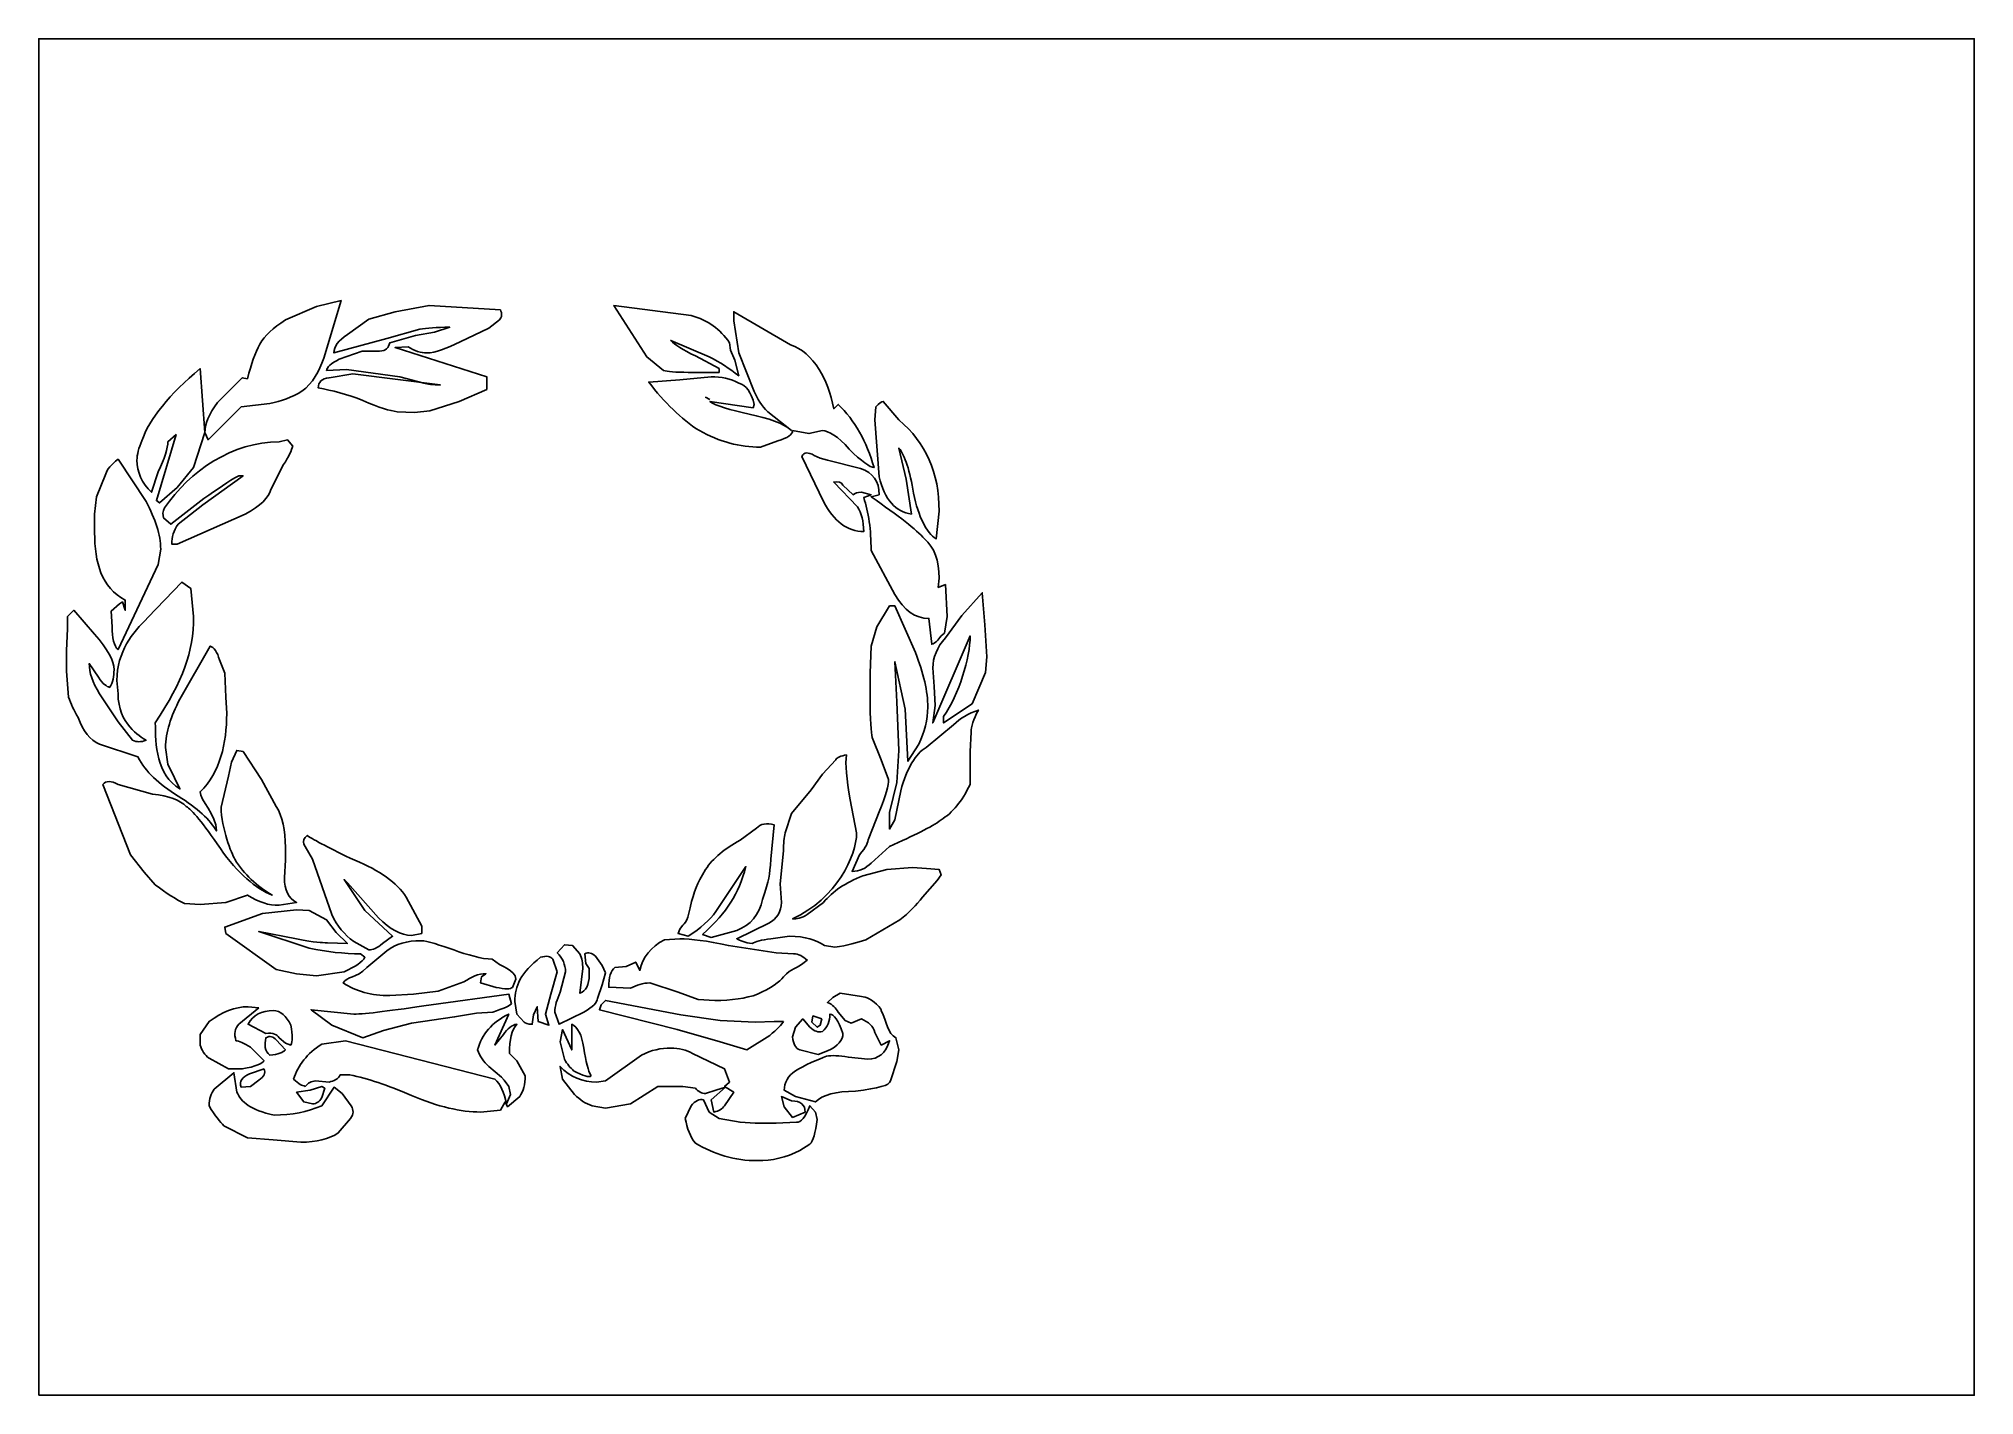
# Model space of a CAD drawing. Header units: centimetres. Extents: x -9.5 to 9.5, y -6.7 to 6.7.
import ezdxf

# ---------------------------------------------------------------- set-up
doc = ezdxf.new("R2010")
doc.units = ezdxf.units.CM
doc.header["$MEASUREMENT"] = 0
doc.layers.add('Camada 1', color=7, linetype='Continuous')

msp = doc.modelspace()

# ---------------------------------------------------------------- linework, layer by layer
at = {"layer": 'Camada 1'}
msp.add_lwpolyline([(-9.51763, -6.66966), (9.51763, -6.66966), (9.51763, 6.66972), (-9.51763, 6.66972), (-9.51763, -6.66966)], close=True, dxfattribs=at)
at = {"layer": 'Camada 1', "color": 7, "lineweight": 25}
for points, knots in [([(-6.54271, 4.09511), (-6.54271, 4.09511), (-6.7861, 4.0378), (-6.7861, 4.0378), (-6.7861, 4.0378), (-6.7861, 4.0378), (-7.09193, 3.90419), (-7.09193, 3.90419), (-7.09193, 3.90419), (-7.34553, 3.74192), (-7.3813, 3.62251), (-7.46526, 3.3269), (-7.46526, 3.3269), (-7.46526, 3.3269), (-7.51519, 3.33598), (-7.51519, 3.33598), (-7.51519, 3.33598), (-7.51519, 3.33598), (-7.7603, 3.09259), (-7.7603, 3.09259), (-7.7603, 3.09259), (-7.842, 2.97768), (-7.88399, 2.87783), (-7.88399, 2.79668), (-7.88399, 2.79668), (-7.88399, 2.79668), (-7.93109, 3.42647), (-7.93109, 3.42647), (-7.93109, 3.42647), (-8.22726, 3.17427), (-8.43266, 2.93059), (-8.50357, 2.71583), (-8.50357, 2.71583), (-8.53365, 2.64405), (-8.55122, 2.58192), (-8.55122, 2.5252), (-8.55122, 2.5252), (-8.55122, 2.41058), (-8.50357, 2.30052), (-8.40824, 2.21), (-8.40824, 2.21), (-8.40824, 2.21), (-8.34244, 2.41058), (-8.34244, 2.41058), (-8.34244, 2.41058), (-8.28002, 2.54393), (-8.24767, 2.64405), (-8.24767, 2.70649), (-8.24767, 2.70649), (-8.24767, 2.70649), (-8.16597, 2.77769), (-8.16597, 2.77769), (-8.16597, 2.77769), (-8.16597, 2.77769), (-8.36057, 2.12859), (-8.36057, 2.12859), (-8.36057, 2.12859), (-8.36057, 2.12859), (-8.32824, 2.10504), (-8.32824, 2.10504), (-8.32824, 2.10504), (-8.32824, 2.10504), (-8.15576, 2.25739), (-8.15576, 2.25739), (-8.15576, 2.25739), (-8.15576, 2.25739), (-7.99518, 2.45286), (-7.99518, 2.45286), (-7.99518, 2.45286), (-7.99518, 2.45286), (-7.88398, 2.79669), (-7.88398, 2.79669), (-7.88398, 2.79669), (-7.88398, 2.79669), (-7.85165, 2.72549), (-7.85165, 2.72549), (-7.85165, 2.72549), (-7.85165, 2.72549), (-7.52597, 3.04947), (-7.52597, 3.04947), (-7.52597, 3.04947), (-7.52597, 3.04947), (-7.24511, 3.08352), (-7.24511, 3.08352), (-7.24511, 3.08352), (-7.12994, 3.10254), (-7.03064, 3.1448), (-6.92909, 3.2024), (-6.92909, 3.2024), (-6.82355, 3.28381), (-6.75716, 3.39843), (-6.71517, 3.52723), (-6.71517, 3.52723), (-6.71517, 3.52723), (-6.54271, 4.09511), (-6.54271, 4.09511), (-6.54271, 4.09511), (-6.54271, 4.09511), (-6.54271, 4.09511), (-6.54271, 4.09511)], [0, 0, 0, 0, 0.03846154, 0.03846154, 0.03846154, 0.03846154, 0.07692308, 0.07692308, 0.07692308, 0.07692308, 0.11538462, 0.11538462, 0.11538462, 0.11538462, 0.15384615, 0.15384615, 0.15384615, 0.15384615, 0.19230769, 0.19230769, 0.19230769, 0.19230769, 0.23076923, 0.23076923, 0.23076923, 0.23076923, 0.26923077, 0.26923077, 0.26923077, 0.26923077, 0.30769231, 0.30769231, 0.30769231, 0.30769231, 0.34615385, 0.34615385, 0.34615385, 0.34615385, 0.38461538, 0.38461538, 0.38461538, 0.38461538, 0.42307692, 0.42307692, 0.42307692, 0.42307692, 0.46153846, 0.46153846, 0.46153846, 0.46153846, 0.5, 0.5, 0.5, 0.5, 0.53846154, 0.53846154, 0.53846154, 0.53846154, 0.57692308, 0.57692308, 0.57692308, 0.57692308, 0.61538462, 0.61538462, 0.61538462, 0.61538462, 0.65384615, 0.65384615, 0.65384615, 0.65384615, 0.69230769, 0.69230769, 0.69230769, 0.69230769, 0.73076923, 0.73076923, 0.73076923, 0.73076923, 0.76923077, 0.76923077, 0.76923077, 0.76923077, 0.80769231, 0.80769231, 0.80769231, 0.80769231, 0.84615385, 0.84615385, 0.84615385, 0.84615385, 0.88461538, 0.88461538, 0.88461538, 0.88461538, 0.92307692, 0.92307692, 0.92307692, 0.92307692, 1, 1, 1, 1]), ([(-4.97783, 4.00405), (-4.97783, 4.00405), (-5.67855, 4.04718), (-5.67855, 4.04718), (-5.67855, 4.04718), (-5.67855, 4.04718), (-6.01275, 3.98535), (-6.01275, 3.98535), (-6.01275, 3.98535), (-6.01275, 3.98535), (-6.27035, 3.91357), (-6.27035, 3.91357), (-6.27035, 3.91357), (-6.27035, 3.91357), (-6.48199, 3.76093), (-6.48199, 3.76093), (-6.48199, 3.76093), (-6.57163, 3.70333), (-6.61365, 3.64094), (-6.61365, 3.57966), (-6.61365, 3.57966), (-6.61365, 3.57966), (-6.09448, 3.72291), (-6.09448, 3.72291), (-6.09448, 3.72291), (-6.09448, 3.72291), (-5.7705, 3.8134), (-5.7705, 3.8134), (-5.7705, 3.8134), (-5.69957, 3.82277), (-5.60765, 3.83242), (-5.47491, 3.83242), (-5.47491, 3.83242), (-5.47491, 3.83242), (-5.62641, 3.78532), (-5.62641, 3.78532), (-5.62641, 3.78532), (-5.62641, 3.78532), (-5.81252, 3.75156), (-5.81252, 3.75156), (-5.81252, 3.75156), (-5.81252, 3.75156), (-6.06499, 3.6798), (-6.06499, 3.6798), (-6.06499, 3.6798), (-6.07576, 3.63215), (-6.10301, 3.59839), (-6.1654, 3.59839), (-6.1654, 3.59839), (-6.1654, 3.59839), (-6.33676, 3.59839), (-6.33676, 3.59839), (-6.33676, 3.59839), (-6.33676, 3.59839), (-6.562, 3.51753), (-6.562, 3.51753), (-6.562, 3.51753), (-6.64257, 3.47922), (-6.6868, 3.43638), (-6.6868, 3.40775), (-6.6868, 3.40775), (-6.6868, 3.40775), (-6.48992, 3.41738), (-6.48992, 3.41738), (-6.48992, 3.41738), (-6.48992, 3.41738), (-5.96567, 3.34533), (-5.96567, 3.34533), (-5.96567, 3.34533), (-5.96567, 3.34533), (-5.73022, 3.28376), (-5.73022, 3.28376), (-5.73022, 3.28376), (-5.69958, 3.27384), (-5.63661, 3.26476), (-5.56851, 3.26476), (-5.56851, 3.26476), (-5.56851, 3.26476), (-6.42695, 3.37398), (-6.42695, 3.37398), (-6.42695, 3.37398), (-6.42695, 3.37398), (-6.66185, 3.33593), (-6.66185, 3.33593), (-6.66185, 3.33593), (-6.73448, 3.32685), (-6.76795, 3.29368), (-6.76795, 3.23579), (-6.76795, 3.23579), (-6.6346, 3.21195), (-6.48199, 3.17422), (-6.32879, 3.1121), (-6.32879, 3.1121), (-6.16538, 3.04034), (-6.06495, 3.01137), (-5.9929, 3.00174), (-5.9929, 3.00174), (-5.9929, 3.00174), (-5.82211, 2.99266), (-5.82211, 2.99266), (-5.82211, 2.99266), (-5.82211, 2.99266), (-5.67061, 3.01139), (-5.67061, 3.01139), (-5.67061, 3.01139), (-5.67061, 3.01139), (-5.38351, 3.10246), (-5.38351, 3.10246), (-5.38351, 3.10246), (-5.38351, 3.10246), (-5.11117, 3.2216), (-5.11117, 3.2216), (-5.11117, 3.2216), (-5.11117, 3.2216), (-5.11117, 3.34529), (-5.11117, 3.34529), (-5.11117, 3.34529), (-5.11117, 3.34529), (-6.01274, 3.6321), (-6.01274, 3.6321), (-6.01274, 3.6321), (-6.01274, 3.6321), (-5.88508, 3.64091), (-5.88508, 3.64091), (-5.88508, 3.64091), (-5.82211, 3.59836), (-5.75911, 3.57963), (-5.69953, 3.57963), (-5.69953, 3.57963), (-5.61727, 3.57963), (-5.50776, 3.62247), (-5.37385, 3.68941), (-5.37385, 3.68941), (-5.37385, 3.68941), (-5.09186, 3.82273), (-5.09186, 3.82273), (-5.09186, 3.82273), (-5.09186, 3.82273), (-4.98746, 3.90414), (-4.98746, 3.90414), (-4.98746, 3.90414), (-4.95913, 3.93255), (-4.95913, 3.96632), (-4.97783, 4.00405), (-4.97783, 4.00405), (-4.97783, 4.00405), (-4.97783, 4.00405), (-4.97783, 4.00405)], [0, 0, 0, 0, 0.02631579, 0.02631579, 0.02631579, 0.02631579, 0.05263158, 0.05263158, 0.05263158, 0.05263158, 0.07894737, 0.07894737, 0.07894737, 0.07894737, 0.10526316, 0.10526316, 0.10526316, 0.10526316, 0.13157895, 0.13157895, 0.13157895, 0.13157895, 0.15789474, 0.15789474, 0.15789474, 0.15789474, 0.18421053, 0.18421053, 0.18421053, 0.18421053, 0.21052632, 0.21052632, 0.21052632, 0.21052632, 0.23684211, 0.23684211, 0.23684211, 0.23684211, 0.26315789, 0.26315789, 0.26315789, 0.26315789, 0.28947368, 0.28947368, 0.28947368, 0.28947368, 0.31578947, 0.31578947, 0.31578947, 0.31578947, 0.34210526, 0.34210526, 0.34210526, 0.34210526, 0.36842105, 0.36842105, 0.36842105, 0.36842105, 0.39473684, 0.39473684, 0.39473684, 0.39473684, 0.42105263, 0.42105263, 0.42105263, 0.42105263, 0.44736842, 0.44736842, 0.44736842, 0.44736842, 0.47368421, 0.47368421, 0.47368421, 0.47368421, 0.5, 0.5, 0.5, 0.5, 0.52631579, 0.52631579, 0.52631579, 0.52631579, 0.55263158, 0.55263158, 0.55263158, 0.55263158, 0.57894737, 0.57894737, 0.57894737, 0.57894737, 0.60526316, 0.60526316, 0.60526316, 0.60526316, 0.63157895, 0.63157895, 0.63157895, 0.63157895, 0.65789474, 0.65789474, 0.65789474, 0.65789474, 0.68421053, 0.68421053, 0.68421053, 0.68421053, 0.71052632, 0.71052632, 0.71052632, 0.71052632, 0.73684211, 0.73684211, 0.73684211, 0.73684211, 0.76315789, 0.76315789, 0.76315789, 0.76315789, 0.78947368, 0.78947368, 0.78947368, 0.78947368, 0.81578947, 0.81578947, 0.81578947, 0.81578947, 0.84210526, 0.84210526, 0.84210526, 0.84210526, 0.86842105, 0.86842105, 0.86842105, 0.86842105, 0.89473684, 0.89473684, 0.89473684, 0.89473684, 0.92105263, 0.92105263, 0.92105263, 0.92105263, 0.94736842, 0.94736842, 0.94736842, 0.94736842, 1, 1, 1, 1]), ([(-2.72363, 3.6798), (-2.81555, 3.81341), (-2.93413, 3.90419), (-3.10265, 3.94732), (-3.10265, 3.94732), (-3.10265, 3.94732), (-3.86065, 4.04717), (-3.86065, 4.04717), (-3.86065, 4.04717), (-3.86065, 4.04717), (-3.53611, 3.54134), (-3.53611, 3.54134), (-3.53611, 3.54134), (-3.53611, 3.54134), (-3.37326, 3.40773), (-3.37326, 3.40773), (-3.37326, 3.40773), (-3.33582, 3.39836), (-3.25412, 3.389), (-3.12987, 3.389), (-3.12987, 3.389), (-3.12987, 3.389), (-2.94946, 3.38899), (-2.94946, 3.38899), (-2.94946, 3.38899), (-2.94946, 3.38899), (-2.82635, 3.38899), (-2.82635, 3.38899), (-2.82635, 3.38899), (-2.82635, 3.38899), (-2.82635, 3.42643), (-2.82635, 3.42643), (-2.82635, 3.42643), (-2.82635, 3.42643), (-3.05953, 3.55068), (-3.05953, 3.55068), (-3.05953, 3.55068), (-3.18264, 3.6077), (-3.26379, 3.66104), (-3.30123, 3.70332), (-3.30123, 3.70332), (-3.30123, 3.70332), (-2.92563, 3.54134), (-2.92563, 3.54134), (-2.92563, 3.54134), (-2.81556, 3.48885), (-2.72365, 3.42643), (-2.63342, 3.35552), (-2.63342, 3.35552), (-2.63342, 3.35552), (-2.672, 3.50816), (-2.672, 3.50816), (-2.672, 3.50816), (-2.672, 3.50816), (-2.71399, 3.60772), (-2.71399, 3.60772), (-2.71399, 3.60772), (-2.71399, 3.60772), (-2.72363, 3.6798), (-2.72363, 3.6798), (-2.72363, 3.6798), (-2.72363, 3.6798), (-2.72363, 3.6798), (-2.72363, 3.6798)], [0, 0, 0, 0, 0.05882353, 0.05882353, 0.05882353, 0.05882353, 0.11764706, 0.11764706, 0.11764706, 0.11764706, 0.17647059, 0.17647059, 0.17647059, 0.17647059, 0.23529412, 0.23529412, 0.23529412, 0.23529412, 0.29411765, 0.29411765, 0.29411765, 0.29411765, 0.35294118, 0.35294118, 0.35294118, 0.35294118, 0.41176471, 0.41176471, 0.41176471, 0.41176471, 0.47058824, 0.47058824, 0.47058824, 0.47058824, 0.52941176, 0.52941176, 0.52941176, 0.52941176, 0.58823529, 0.58823529, 0.58823529, 0.58823529, 0.64705882, 0.64705882, 0.64705882, 0.64705882, 0.70588235, 0.70588235, 0.70588235, 0.70588235, 0.76470588, 0.76470588, 0.76470588, 0.76470588, 0.82352941, 0.82352941, 0.82352941, 0.82352941, 0.88235294, 0.88235294, 0.88235294, 0.88235294, 1, 1, 1, 1]), ([(-2.12335, 3.66107), (-2.12335, 3.66107), (-2.68281, 3.98532), (-2.68281, 3.98532), (-2.68281, 3.98532), (-2.68281, 3.98532), (-2.68281, 3.89454), (-2.68281, 3.89454), (-2.68281, 3.89454), (-2.68281, 3.89454), (-2.63344, 3.57966), (-2.63344, 3.57966), (-2.63344, 3.57966), (-2.63344, 3.57966), (-2.48025, 3.20234), (-2.48025, 3.20234), (-2.48025, 3.20234), (-2.44847, 3.13114), (-2.40932, 3.05965), (-2.34859, 3.00176), (-2.34859, 3.00176), (-2.34859, 3.00176), (-2.11486, 2.81623), (-2.11486, 2.81623), (-2.11486, 2.81623), (-2.19373, 2.88714), (-2.33896, 2.93992), (-2.52959, 2.97765), (-2.52959, 2.97765), (-2.72364, 3.02133), (-2.85868, 3.05964), (-2.91713, 3.10248), (-2.91713, 3.10248), (-2.91713, 3.10248), (-2.49216, 3.04036), (-2.49216, 3.04036), (-2.49216, 3.04036), (-2.49216, 3.04036), (-2.48025, 3.07325), (-2.48025, 3.07325), (-2.48025, 3.07325), (-2.50975, 3.19271), (-2.56195, 3.26476), (-2.63344, 3.28375), (-2.63344, 3.28375), (-2.71401, 3.32688), (-2.8065, 3.34532), (-2.90578, 3.34532), (-2.90578, 3.34532), (-2.90578, 3.34532), (-3.21275, 3.31696), (-3.21275, 3.31696), (-3.21275, 3.31696), (-3.21275, 3.31696), (-3.51858, 3.2937), (-3.51858, 3.2937), (-3.51858, 3.2937), (-3.36425, 3.09256), (-3.20198, 2.93056), (-3.02042, 2.81626), (-3.02042, 2.81626), (-2.82637, 2.70648), (-2.61984, 2.65344), (-2.42013, 2.65344), (-2.42013, 2.65344), (-2.42013, 2.65344), (-2.2482, 2.71583), (-2.2482, 2.71583), (-2.2482, 2.71583), (-2.1557, 2.74393), (-2.1035, 2.77769), (-2.1035, 2.81627), (-2.1035, 2.81627), (-2.1035, 2.81627), (-1.94237, 2.78706), (-1.94237, 2.78706), (-1.94237, 2.78706), (-1.94237, 2.78706), (-1.80846, 2.81627), (-1.80846, 2.81627), (-1.80846, 2.81627), (-1.75171, 2.81627), (-1.65527, 2.75925), (-1.54745, 2.63442), (-1.54745, 2.63442), (-1.42717, 2.51528), (-1.34094, 2.45286), (-1.30234, 2.45286), (-1.30234, 2.45286), (-1.37497, 2.70646), (-1.49411, 2.92067), (-1.65524, 3.07328), (-1.65524, 3.07328), (-1.65524, 3.07328), (-1.69837, 3.031), (-1.69837, 3.031), (-1.69837, 3.031), (-1.72787, 3.18364), (-1.78007, 3.31699), (-1.84191, 3.4174), (-1.84191, 3.4174), (-1.9225, 3.54134), (-2.01386, 3.62249), (-2.12335, 3.66107), (-2.12335, 3.66107), (-2.12335, 3.66107), (-2.12335, 3.66107), (-2.12335, 3.66107)], [0, 0, 0, 0, 0.03571429, 0.03571429, 0.03571429, 0.03571429, 0.07142857, 0.07142857, 0.07142857, 0.07142857, 0.10714286, 0.10714286, 0.10714286, 0.10714286, 0.14285714, 0.14285714, 0.14285714, 0.14285714, 0.17857143, 0.17857143, 0.17857143, 0.17857143, 0.21428571, 0.21428571, 0.21428571, 0.21428571, 0.25, 0.25, 0.25, 0.25, 0.28571429, 0.28571429, 0.28571429, 0.28571429, 0.32142857, 0.32142857, 0.32142857, 0.32142857, 0.35714286, 0.35714286, 0.35714286, 0.35714286, 0.39285714, 0.39285714, 0.39285714, 0.39285714, 0.42857143, 0.42857143, 0.42857143, 0.42857143, 0.46428571, 0.46428571, 0.46428571, 0.46428571, 0.5, 0.5, 0.5, 0.5, 0.53571429, 0.53571429, 0.53571429, 0.53571429, 0.57142857, 0.57142857, 0.57142857, 0.57142857, 0.60714286, 0.60714286, 0.60714286, 0.60714286, 0.64285714, 0.64285714, 0.64285714, 0.64285714, 0.67857143, 0.67857143, 0.67857143, 0.67857143, 0.71428571, 0.71428571, 0.71428571, 0.71428571, 0.75, 0.75, 0.75, 0.75, 0.78571429, 0.78571429, 0.78571429, 0.78571429, 0.82142857, 0.82142857, 0.82142857, 0.82142857, 0.85714286, 0.85714286, 0.85714286, 0.85714286, 0.89285714, 0.89285714, 0.89285714, 0.89285714, 0.92857143, 0.92857143, 0.92857143, 0.92857143, 1, 1, 1, 1]), ([(-2.91712, 3.1215), (-2.91712, 3.1215), (-2.95911, 3.14473), (-2.95911, 3.14473), (-2.95911, 3.14473), (-2.95911, 3.14473), (-2.91712, 3.1215), (-2.91712, 3.1215)], [0, 0, 0, 0, 0.33333333, 0.33333333, 0.33333333, 0.33333333, 1, 1, 1, 1]), ([(-1.05837, 2.92063), (-1.05837, 2.92063), (-1.21156, 3.10248), (-1.21156, 3.10248), (-1.21156, 3.10248), (-1.23143, 3.10248), (-1.25127, 3.08346), (-1.28363, 3.04943), (-1.28363, 3.04943), (-1.28363, 3.04943), (-1.29384, 2.92063), (-1.29384, 2.92063), (-1.29384, 2.92063), (-1.29384, 2.92063), (-1.25127, 2.3626), (-1.25127, 2.3626), (-1.25127, 2.3626), (-1.20362, 2.1385), (-1.08786, 2.01451), (-0.93467, 1.99467), (-0.93467, 1.99467), (-0.93467, 1.99467), (-0.98687, 2.3385), (-0.98687, 2.3385), (-0.98687, 2.3385), (-0.98687, 2.3385), (-1.05836, 2.64401), (-1.05836, 2.64401), (-1.05836, 2.64401), (-0.99766, 2.57281), (-0.94885, 2.41991), (-0.91538, 2.20004), (-0.91538, 2.20004), (-0.8626, 1.96686), (-0.79113, 1.81309), (-0.69183, 1.75125), (-0.69183, 1.75125), (-0.69183, 1.75125), (-0.66233, 2.02414), (-0.66233, 2.02414), (-0.66233, 2.02414), (-0.66234, 2.40062), (-0.79114, 2.69624), (-1.05837, 2.92063), (-1.05837, 2.92063), (-1.05837, 2.92063), (-1.05837, 2.92063), (-1.05837, 2.92063)], [0, 0, 0, 0, 0.07692308, 0.07692308, 0.07692308, 0.07692308, 0.15384615, 0.15384615, 0.15384615, 0.15384615, 0.23076923, 0.23076923, 0.23076923, 0.23076923, 0.30769231, 0.30769231, 0.30769231, 0.30769231, 0.38461538, 0.38461538, 0.38461538, 0.38461538, 0.46153846, 0.46153846, 0.46153846, 0.46153846, 0.53846154, 0.53846154, 0.53846154, 0.53846154, 0.61538462, 0.61538462, 0.61538462, 0.61538462, 0.69230769, 0.69230769, 0.69230769, 0.69230769, 0.76923077, 0.76923077, 0.76923077, 0.76923077, 0.84615385, 0.84615385, 0.84615385, 0.84615385, 1, 1, 1, 1]), ([(-7.01986, 2.66332), (-7.01986, 2.66332), (-7.07092, 2.72544), (-7.07092, 2.72544), (-7.07092, 2.72544), (-7.07092, 2.72544), (-7.15321, 2.70644), (-7.15321, 2.70644), (-7.15321, 2.70644), (-7.60655, 2.70644), (-8.03663, 2.4199), (-8.28002, 2.05678), (-8.28002, 2.05678), (-8.29875, 2.02416), (-8.29875, 1.98558), (-8.29023, 1.95693), (-8.29023, 1.95693), (-8.29023, 1.95693), (-8.2176, 1.8951), (-8.2176, 1.8951), (-8.2176, 1.8951), (-8.2176, 1.8951), (-7.89362, 2.14815), (-7.89362, 2.14815), (-7.89362, 2.14815), (-7.7603, 2.23808), (-7.64965, 2.31952), (-7.54979, 2.37199), (-7.54979, 2.37199), (-7.54979, 2.37199), (-7.50725, 2.37199), (-7.50725, 2.37199), (-7.50725, 2.37199), (-7.50725, 2.37199), (-7.90272, 2.08574), (-7.90272, 2.08574), (-7.90272, 2.08574), (-7.90272, 2.08574), (-8.14669, 1.89511), (-8.14669, 1.89511), (-8.14669, 1.89511), (-8.18982, 1.83299), (-8.20966, 1.77057), (-8.20966, 1.69966), (-8.20966, 1.69966), (-8.20966, 1.69966), (-8.15577, 1.69966), (-8.15577, 1.69966), (-8.15577, 1.69966), (-8.15577, 1.69966), (-7.48852, 1.9947), (-7.48852, 1.9947), (-7.48852, 1.9947), (-7.3353, 2.07611), (-7.25362, 2.15726), (-7.23547, 2.23812), (-7.23547, 2.23812), (-7.23547, 2.23812), (-7.11008, 2.48209), (-7.11008, 2.48209), (-7.11008, 2.48209), (-7.05902, 2.55381), (-7.03063, 2.62504), (-7.01986, 2.66332), (-7.01986, 2.66332), (-7.01986, 2.66332), (-7.01986, 2.66332), (-7.01986, 2.66332)], [0, 0, 0, 0, 0.05555556, 0.05555556, 0.05555556, 0.05555556, 0.11111111, 0.11111111, 0.11111111, 0.11111111, 0.16666667, 0.16666667, 0.16666667, 0.16666667, 0.22222222, 0.22222222, 0.22222222, 0.22222222, 0.27777778, 0.27777778, 0.27777778, 0.27777778, 0.33333333, 0.33333333, 0.33333333, 0.33333333, 0.38888889, 0.38888889, 0.38888889, 0.38888889, 0.44444444, 0.44444444, 0.44444444, 0.44444444, 0.5, 0.5, 0.5, 0.5, 0.55555556, 0.55555556, 0.55555556, 0.55555556, 0.61111111, 0.61111111, 0.61111111, 0.61111111, 0.66666667, 0.66666667, 0.66666667, 0.66666667, 0.72222222, 0.72222222, 0.72222222, 0.72222222, 0.77777778, 0.77777778, 0.77777778, 0.77777778, 0.83333333, 0.83333333, 0.83333333, 0.83333333, 0.88888889, 0.88888889, 0.88888889, 0.88888889, 1, 1, 1, 1]), ([(-8.34243, 1.49876), (-8.34243, 1.49876), (-8.31804, 1.65082), (-8.31804, 1.65082), (-8.31804, 1.65082), (-8.31804, 1.79467), (-8.3708, 1.94244), (-8.46102, 2.11948), (-8.46102, 2.11948), (-8.46102, 2.11948), (-8.73732, 2.53424), (-8.73732, 2.53424), (-8.73732, 2.53424), (-8.80484, 2.48204), (-8.84797, 2.4338), (-8.8576, 2.39097), (-8.8576, 2.39097), (-8.8576, 2.39097), (-8.94896, 2.16629), (-8.94896, 2.16629), (-8.94896, 2.16629), (-8.94896, 2.16629), (-8.96769, 1.99468), (-8.96769, 1.99468), (-8.96769, 1.99468), (-8.96769, 1.99468), (-8.96769, 1.81312), (-8.96769, 1.81312), (-8.96769, 1.81312), (-8.96769, 1.51779), (-8.90131, 1.27467), (-8.66699, 1.14986), (-8.66699, 1.14986), (-8.66699, 1.14986), (-8.66699, 1.05001), (-8.66699, 1.05001), (-8.66699, 1.05001), (-8.66699, 1.05001), (-8.69422, 1.13142), (-8.69422, 1.13142), (-8.69422, 1.13142), (-8.69422, 1.13142), (-8.72428, 1.11213), (-8.72428, 1.11213), (-8.72428, 1.11213), (-8.72428, 1.11213), (-8.80485, 1.04093), (-8.80485, 1.04093), (-8.80485, 1.04093), (-8.80485, 1.04093), (-8.79577, 0.88774), (-8.79577, 0.88774), (-8.79577, 0.88774), (-8.79577, 0.77855), (-8.77704, 0.69682), (-8.73732, 0.66364), (-8.73732, 0.66364), (-8.73732, 0.66364), (-8.34243, 1.49876), (-8.34243, 1.49876), (-8.34243, 1.49876), (-8.34243, 1.49876), (-8.34243, 1.49876), (-8.34243, 1.49876)], [0, 0, 0, 0, 0.05882353, 0.05882353, 0.05882353, 0.05882353, 0.11764706, 0.11764706, 0.11764706, 0.11764706, 0.17647059, 0.17647059, 0.17647059, 0.17647059, 0.23529412, 0.23529412, 0.23529412, 0.23529412, 0.29411765, 0.29411765, 0.29411765, 0.29411765, 0.35294118, 0.35294118, 0.35294118, 0.35294118, 0.41176471, 0.41176471, 0.41176471, 0.41176471, 0.47058824, 0.47058824, 0.47058824, 0.47058824, 0.52941176, 0.52941176, 0.52941176, 0.52941176, 0.58823529, 0.58823529, 0.58823529, 0.58823529, 0.64705882, 0.64705882, 0.64705882, 0.64705882, 0.70588235, 0.70588235, 0.70588235, 0.70588235, 0.76470588, 0.76470588, 0.76470588, 0.76470588, 0.82352941, 0.82352941, 0.82352941, 0.82352941, 0.88235294, 0.88235294, 0.88235294, 0.88235294, 1, 1, 1, 1]), ([(-1.25128, 2.18559), (-1.25128, 2.18559), (-1.33185, 2.1663), (-1.33185, 2.1663), (-1.33185, 2.1663), (-1.05838, 1.9754), (-0.88756, 1.84234), (-0.80588, 1.75127), (-0.80588, 1.75127), (-0.71113, 1.6707), (-0.66234, 1.5368), (-0.66234, 1.36516), (-0.66234, 1.36516), (-0.66234, 1.36516), (-0.67197, 1.27467), (-0.67197, 1.27467), (-0.67197, 1.27467), (-0.67197, 1.27467), (-0.60048, 1.30277), (-0.60048, 1.30277), (-0.60048, 1.30277), (-0.60048, 1.30277), (-0.5823, 0.98815), (-0.5823, 0.98815), (-0.5823, 0.98815), (-0.5823, 0.98815), (-0.61125, 0.82588), (-0.61125, 0.82588), (-0.61125, 0.82588), (-0.61125, 0.82588), (-0.64358, 0.79696), (-0.64358, 0.79696), (-0.64358, 0.79696), (-0.67194, 0.75412), (-0.70147, 0.72547), (-0.73494, 0.7161), (-0.73494, 0.7161), (-0.73494, 0.7161), (-0.76219, 0.96888), (-0.76219, 0.96888), (-0.76219, 0.96888), (-0.8961, 0.96888), (-1.0073, 1.05003), (-1.09808, 1.2032), (-1.09808, 1.2032), (-1.09808, 1.2032), (-1.33184, 1.63725), (-1.33184, 1.63725), (-1.33184, 1.63725), (-1.33184, 1.84236), (-1.3551, 2.01457), (-1.40391, 2.15726), (-1.40391, 2.15726), (-1.40391, 2.15726), (-1.33184, 2.18562), (-1.33184, 2.18562), (-1.33184, 2.18562), (-1.33184, 2.18562), (-1.42717, 2.21001), (-1.42717, 2.21001), (-1.42717, 2.21001), (-1.46519, 2.21001), (-1.49411, 2.20009), (-1.5066, 2.18562), (-1.5066, 2.18562), (-1.5066, 2.18562), (-1.6087, 2.28121), (-1.6087, 2.28121), (-1.6087, 2.28121), (-1.62574, 2.30957), (-1.65524, 2.31952), (-1.69837, 2.30957), (-1.69837, 2.30957), (-1.69837, 2.30957), (-1.46519, 2.06674), (-1.46519, 2.06674), (-1.46519, 2.06674), (-1.42717, 2.00462), (-1.40391, 1.92434), (-1.40391, 1.82332), (-1.40391, 1.82332), (-1.56562, 1.82332), (-1.69839, 1.92431), (-1.79938, 2.11949), (-1.79938, 2.11949), (-1.79938, 2.11949), (-2.01385, 2.56291), (-2.01385, 2.56291), (-2.01385, 2.56291), (-1.99115, 2.60601), (-1.95202, 2.60601), (-1.89071, 2.57283), (-1.89071, 2.57283), (-1.89071, 2.57283), (-1.83229, 2.54391), (-1.83229, 2.54391), (-1.83229, 2.54391), (-1.83229, 2.54391), (-1.76136, 2.52518), (-1.76136, 2.52518), (-1.76136, 2.52518), (-1.76136, 2.52518), (-1.43568, 2.44348), (-1.43568, 2.44348), (-1.43568, 2.44348), (-1.312, 2.40062), (-1.25128, 2.3195), (-1.25128, 2.18559), (-1.25128, 2.18559), (-1.25128, 2.18559), (-1.25128, 2.18559), (-1.25128, 2.18559)], [0, 0, 0, 0, 0.03448276, 0.03448276, 0.03448276, 0.03448276, 0.06896552, 0.06896552, 0.06896552, 0.06896552, 0.10344828, 0.10344828, 0.10344828, 0.10344828, 0.13793103, 0.13793103, 0.13793103, 0.13793103, 0.17241379, 0.17241379, 0.17241379, 0.17241379, 0.20689655, 0.20689655, 0.20689655, 0.20689655, 0.24137931, 0.24137931, 0.24137931, 0.24137931, 0.27586207, 0.27586207, 0.27586207, 0.27586207, 0.31034483, 0.31034483, 0.31034483, 0.31034483, 0.34482759, 0.34482759, 0.34482759, 0.34482759, 0.37931034, 0.37931034, 0.37931034, 0.37931034, 0.4137931, 0.4137931, 0.4137931, 0.4137931, 0.44827586, 0.44827586, 0.44827586, 0.44827586, 0.48275862, 0.48275862, 0.48275862, 0.48275862, 0.51724138, 0.51724138, 0.51724138, 0.51724138, 0.55172414, 0.55172414, 0.55172414, 0.55172414, 0.5862069, 0.5862069, 0.5862069, 0.5862069, 0.62068966, 0.62068966, 0.62068966, 0.62068966, 0.65517241, 0.65517241, 0.65517241, 0.65517241, 0.68965517, 0.68965517, 0.68965517, 0.68965517, 0.72413793, 0.72413793, 0.72413793, 0.72413793, 0.75862069, 0.75862069, 0.75862069, 0.75862069, 0.79310345, 0.79310345, 0.79310345, 0.79310345, 0.82758621, 0.82758621, 0.82758621, 0.82758621, 0.86206897, 0.86206897, 0.86206897, 0.86206897, 0.89655172, 0.89655172, 0.89655172, 0.89655172, 0.93103448, 0.93103448, 0.93103448, 0.93103448, 1, 1, 1, 1]), ([(-8.023, 1.26473), (-8.023, 1.26473), (-8.10867, 1.32744), (-8.10867, 1.32744), (-8.10867, 1.32744), (-8.10867, 1.32744), (-8.44342, 0.97848), (-8.44342, 0.97848), (-8.44342, 0.97848), (-8.59606, 0.82584), (-8.74809, 0.64458), (-8.74809, 0.35779), (-8.74809, 0.35779), (-8.74809, 0.35779), (-8.73732, 0.22928), (-8.73732, 0.22928), (-8.73732, 0.22928), (-8.73732, -0.06663), (-8.52399, -0.19088), (-8.46102, -0.22832), (-8.46102, -0.22832), (-8.51436, -0.24845), (-8.55122, -0.24845), (-8.59606, -0.22832), (-8.59606, -0.22832), (-8.59606, -0.22832), (-8.73732, -0.04732), (-8.73732, -0.04732), (-8.73732, -0.04732), (-8.73732, -0.04732), (-8.91888, 0.2293), (-8.91888, 0.2293), (-8.91888, 0.2293), (-8.99095, 0.33881), (-9.01987, 0.43922), (-9.01987, 0.52518), (-9.01987, 0.52518), (-9.01987, 0.52518), (-8.92965, 0.39127), (-8.92965, 0.39127), (-8.92965, 0.39127), (-8.88652, 0.32007), (-8.84795, 0.30078), (-8.82014, 0.29113), (-8.82014, 0.29113), (-8.78667, 0.33878), (-8.77704, 0.40091), (-8.77704, 0.46332), (-8.77704, 0.46332), (-8.77704, 0.5541), (-8.83774, 0.66361), (-8.96767, 0.81593), (-8.96767, 0.81593), (-8.96767, 0.81593), (-9.17248, 1.05001), (-9.17248, 1.05001), (-9.17248, 1.05001), (-9.17248, 1.05001), (-9.2349, 0.98815), (-9.2349, 0.98815), (-9.2349, 0.98815), (-9.2349, 0.98815), (-9.2349, 0.86843), (-9.2349, 0.86843), (-9.2349, 0.86843), (-9.2349, 0.86843), (-9.24398, 0.65425), (-9.24398, 0.65425), (-9.24398, 0.65425), (-9.24398, 0.65425), (-9.24398, 0.44941), (-9.24398, 0.44941), (-9.24398, 0.44941), (-9.24398, 0.44941), (-9.22525, 0.19607), (-9.22525, 0.19607), (-9.22525, 0.19607), (-9.20141, 0.12913), (-9.17247, 0.06756), (-9.13048, -0.00451), (-9.13048, -0.00451), (-9.08227, -0.13786), (-9.01076, -0.22835), (-8.91884, -0.26721), (-8.91884, -0.26721), (-8.91884, -0.26721), (-8.54268, -0.39146), (-8.54268, -0.39146), (-8.54268, -0.39146), (-8.46098, -0.5441), (-8.34239, -0.65329), (-8.14665, -0.77783), (-8.14665, -0.77783), (-7.95599, -0.89729), (-7.83119, -1.01188), (-7.76991, -1.12081), (-7.76991, -1.12081), (-7.76991, -0.9591), (-7.93104, -0.81585), (-7.93104, -0.73529), (-7.93104, -0.73529), (-7.73133, -0.54408), (-7.66889, -0.25811), (-7.66889, 0.0338), (-7.66889, 0.0338), (-7.66889, 0.0338), (-7.67797, 0.19607), (-7.67797, 0.19607), (-7.67797, 0.19607), (-7.67797, 0.19607), (-7.68818, 0.42983), (-7.68818, 0.42983), (-7.68818, 0.42983), (-7.68818, 0.42983), (-7.74038, 0.56315), (-7.74038, 0.56315), (-7.74038, 0.56315), (-7.76022, 0.63493), (-7.79314, 0.68772), (-7.83116, 0.69676), (-7.83116, 0.69676), (-7.83116, 0.69676), (-8.1291, 0.17648), (-8.1291, 0.17648), (-8.1291, 0.17648), (-8.2176, 0.00484), (-8.27039, -0.14777), (-8.27039, -0.3007), (-8.27039, -0.3007), (-8.27039, -0.3007), (-8.24769, -0.4627), (-8.24769, -0.4627), (-8.24769, -0.4627), (-8.24769, -0.4627), (-8.18131, -0.59687), (-8.18131, -0.59687), (-8.18131, -0.59687), (-8.18131, -0.59687), (-8.12911, -0.70667), (-8.12911, -0.70667), (-8.12911, -0.70667), (-8.36062, -0.57247), (-8.37081, -0.26725), (-8.37081, -0.05757), (-8.37081, -0.05757), (-8.09792, 0.35775), (-7.99521, 0.6349), (-7.99521, 0.98809), (-7.99521, 0.98809), (-7.99521, 0.98809), (-8.023, 1.26473), (-8.023, 1.26473), (-8.023, 1.26473), (-8.023, 1.26473), (-8.023, 1.26473), (-8.023, 1.26473)], [0, 0, 0, 0, 0.025, 0.025, 0.025, 0.025, 0.05, 0.05, 0.05, 0.05, 0.075, 0.075, 0.075, 0.075, 0.1, 0.1, 0.1, 0.1, 0.125, 0.125, 0.125, 0.125, 0.15, 0.15, 0.15, 0.15, 0.175, 0.175, 0.175, 0.175, 0.2, 0.2, 0.2, 0.2, 0.225, 0.225, 0.225, 0.225, 0.25, 0.25, 0.25, 0.25, 0.275, 0.275, 0.275, 0.275, 0.3, 0.3, 0.3, 0.3, 0.325, 0.325, 0.325, 0.325, 0.35, 0.35, 0.35, 0.35, 0.375, 0.375, 0.375, 0.375, 0.4, 0.4, 0.4, 0.4, 0.425, 0.425, 0.425, 0.425, 0.45, 0.45, 0.45, 0.45, 0.475, 0.475, 0.475, 0.475, 0.5, 0.5, 0.5, 0.5, 0.525, 0.525, 0.525, 0.525, 0.55, 0.55, 0.55, 0.55, 0.575, 0.575, 0.575, 0.575, 0.6, 0.6, 0.6, 0.6, 0.625, 0.625, 0.625, 0.625, 0.65, 0.65, 0.65, 0.65, 0.675, 0.675, 0.675, 0.675, 0.7, 0.7, 0.7, 0.7, 0.725, 0.725, 0.725, 0.725, 0.75, 0.75, 0.75, 0.75, 0.775, 0.775, 0.775, 0.775, 0.8, 0.8, 0.8, 0.8, 0.825, 0.825, 0.825, 0.825, 0.85, 0.85, 0.85, 0.85, 0.875, 0.875, 0.875, 0.875, 0.9, 0.9, 0.9, 0.9, 0.925, 0.925, 0.925, 0.925, 0.95, 0.95, 0.95, 0.95, 1, 1, 1, 1]), ([(-0.23848, 1.2219), (-0.23848, 1.2219), (-0.43877, 0.9978), (-0.43877, 0.9978), (-0.43877, 0.9978), (-0.43877, 0.9978), (-0.60048, 0.77851), (-0.60048, 0.77851), (-0.60048, 0.77851), (-0.6816, 0.68773), (-0.72473, 0.58274), (-0.72473, 0.4826), (-0.72473, 0.4826), (-0.72473, 0.4826), (-0.7111, 0.30075), (-0.7111, 0.30075), (-0.7111, 0.30075), (-0.7111, 0.30075), (-0.70144, 0.11438), (-0.70144, 0.11438), (-0.70144, 0.11438), (-0.70144, 0.11438), (-0.7247, -0.05752), (-0.7247, -0.05752), (-0.7247, -0.05752), (-0.7247, -0.05752), (-0.35759, 0.79695), (-0.35759, 0.79695), (-0.35759, 0.79695), (-0.35759, 0.58274), (-0.46768, 0.21992), (-0.61858, 0.00487), (-0.61858, 0.00487), (-0.61858, 0.00487), (-0.61858, -0.05752), (-0.61858, -0.05752), (-0.61858, -0.05752), (-0.61858, -0.05752), (-0.33772, 0.12914), (-0.33772, 0.12914), (-0.33772, 0.12914), (-0.33772, 0.12914), (-0.20495, 0.43921), (-0.20495, 0.43921), (-0.20495, 0.43921), (-0.20495, 0.43921), (-0.19304, 0.59156), (-0.19304, 0.59156), (-0.19304, 0.59156), (-0.19304, 0.59156), (-0.21402, 0.90702), (-0.21402, 0.90702), (-0.21402, 0.90702), (-0.21402, 0.90702), (-0.23848, 1.2219), (-0.23848, 1.2219), (-0.23848, 1.2219), (-0.23848, 1.2219), (-0.23848, 1.2219), (-0.23848, 1.2219)], [0, 0, 0, 0, 0.0625, 0.0625, 0.0625, 0.0625, 0.125, 0.125, 0.125, 0.125, 0.1875, 0.1875, 0.1875, 0.1875, 0.25, 0.25, 0.25, 0.25, 0.3125, 0.3125, 0.3125, 0.3125, 0.375, 0.375, 0.375, 0.375, 0.4375, 0.4375, 0.4375, 0.4375, 0.5, 0.5, 0.5, 0.5, 0.5625, 0.5625, 0.5625, 0.5625, 0.625, 0.625, 0.625, 0.625, 0.6875, 0.6875, 0.6875, 0.6875, 0.75, 0.75, 0.75, 0.75, 0.8125, 0.8125, 0.8125, 0.8125, 0.875, 0.875, 0.875, 0.875, 1, 1, 1, 1]), ([(-1.15026, 1.0931), (-1.15026, 1.0931), (-1.27453, 0.8877), (-1.27453, 0.8877), (-1.27453, 0.8877), (-1.27453, 0.8877), (-1.33184, 0.69678), (-1.33184, 0.69678), (-1.33184, 0.69678), (-1.33184, 0.69678), (-1.34094, 0.42984), (-1.34094, 0.42984), (-1.34094, 0.42984), (-1.34094, 0.42984), (-1.34094, 0.18642), (-1.34094, 0.18642), (-1.34094, 0.18642), (-1.34094, -0.02408), (-1.33184, -0.15712), (-1.32165, -0.20053), (-1.32165, -0.20053), (-1.32165, -0.20053), (-1.2314, -0.41984), (-1.2314, -0.41984), (-1.2314, -0.41984), (-1.2314, -0.41984), (-1.15933, -0.61587), (-1.15933, -0.61587), (-1.15933, -0.61587), (-1.15933, -0.66381), (-1.18828, -0.77785), (-1.25125, -0.93133), (-1.25125, -0.93133), (-1.25125, -0.93133), (-1.3551, -1.1929), (-1.3551, -1.1929), (-1.3551, -1.1929), (-1.36476, -1.23574), (-1.37497, -1.2746), (-1.44591, -1.35546), (-1.44591, -1.35546), (-1.44591, -1.35546), (-1.51796, -1.51776), (-1.51796, -1.51776), (-1.51796, -1.51776), (-1.44591, -1.51776), (-1.38405, -1.48884), (-1.33185, -1.43661), (-1.33185, -1.43661), (-1.33185, -1.43661), (-1.15027, -1.27463), (-1.15027, -1.27463), (-1.15027, -1.27463), (-0.9154, -1.16485), (-0.73495, -1.08312), (-0.64359, -1.01193), (-0.64359, -1.01193), (-0.52842, -0.93988), (-0.43878, -0.83037), (-0.35763, -0.66384), (-0.35763, -0.66384), (-0.35763, -0.66384), (-0.35763, -0.33901), (-0.35763, -0.33901), (-0.35763, -0.33901), (-0.35763, -0.33901), (-0.348, -0.1478), (-0.348, -0.1478), (-0.348, -0.1478), (-0.348, -0.09533), (-0.32871, -0.02411), (-0.27537, 0.06752), (-0.27537, 0.06752), (-0.37692, 0.03376), (-0.45751, -0.01418), (-0.52048, -0.07689), (-0.52048, -0.07689), (-0.52048, -0.07689), (-0.79112, -0.30073), (-0.79112, -0.30073), (-0.79112, -0.30073), (-0.89608, -0.3623), (-0.97778, -0.50073), (-1.03964, -0.72512), (-1.03964, -0.72512), (-1.03964, -0.72512), (-1.09806, -1.01193), (-1.09806, -1.01193), (-1.09806, -1.01193), (-1.09806, -1.01193), (-1.15026, -1.10271), (-1.15026, -1.10271), (-1.15026, -1.10271), (-1.15026, -1.10271), (-1.15026, -0.93989), (-1.15026, -0.93989), (-1.15026, -0.93989), (-1.15026, -0.93989), (-1.07821, -0.64456), (-1.07821, -0.64456), (-1.07821, -0.64456), (-1.07821, -0.64456), (-1.05837, -0.3291), (-1.05837, -0.3291), (-1.05837, -0.3291), (-1.05837, -0.3291), (-1.07821, 0.14776), (-1.07821, 0.14776), (-1.07821, 0.14776), (-1.07821, 0.14776), (-1.09805, 0.54323), (-1.09805, 0.54323), (-1.09805, 0.54323), (-1.09805, 0.54323), (-0.99764, 0.07629), (-0.99764, 0.07629), (-0.99764, 0.07629), (-0.99764, 0.07629), (-0.96983, -0.43436), (-0.96983, -0.43436), (-0.96983, -0.43436), (-0.96983, -0.43436), (-0.86259, -0.26728), (-0.86259, -0.26728), (-0.86259, -0.26728), (-0.80584, -0.14785), (-0.77409, -0.02415), (-0.77409, 0.09557), (-0.77409, 0.09557), (-0.77409, 0.24847), (-0.81494, 0.42977), (-0.89609, 0.63487), (-0.89609, 0.63487), (-0.89609, 0.63487), (-1.09807, 1.09302), (-1.09807, 1.09302), (-1.09807, 1.09302), (-1.09807, 1.09302), (-1.15026, 1.09305), (-1.15026, 1.09305), (-1.15026, 1.09305), (-1.15026, 1.09305), (-1.15026, 1.0931), (-1.15026, 1.0931)], [0, 0, 0, 0, 0.02702703, 0.02702703, 0.02702703, 0.02702703, 0.05405405, 0.05405405, 0.05405405, 0.05405405, 0.08108108, 0.08108108, 0.08108108, 0.08108108, 0.10810811, 0.10810811, 0.10810811, 0.10810811, 0.13513514, 0.13513514, 0.13513514, 0.13513514, 0.16216216, 0.16216216, 0.16216216, 0.16216216, 0.18918919, 0.18918919, 0.18918919, 0.18918919, 0.21621622, 0.21621622, 0.21621622, 0.21621622, 0.24324324, 0.24324324, 0.24324324, 0.24324324, 0.27027027, 0.27027027, 0.27027027, 0.27027027, 0.2972973, 0.2972973, 0.2972973, 0.2972973, 0.32432432, 0.32432432, 0.32432432, 0.32432432, 0.35135135, 0.35135135, 0.35135135, 0.35135135, 0.37837838, 0.37837838, 0.37837838, 0.37837838, 0.40540541, 0.40540541, 0.40540541, 0.40540541, 0.43243243, 0.43243243, 0.43243243, 0.43243243, 0.45945946, 0.45945946, 0.45945946, 0.45945946, 0.48648649, 0.48648649, 0.48648649, 0.48648649, 0.51351351, 0.51351351, 0.51351351, 0.51351351, 0.54054054, 0.54054054, 0.54054054, 0.54054054, 0.56756757, 0.56756757, 0.56756757, 0.56756757, 0.59459459, 0.59459459, 0.59459459, 0.59459459, 0.62162162, 0.62162162, 0.62162162, 0.62162162, 0.64864865, 0.64864865, 0.64864865, 0.64864865, 0.67567568, 0.67567568, 0.67567568, 0.67567568, 0.7027027, 0.7027027, 0.7027027, 0.7027027, 0.72972973, 0.72972973, 0.72972973, 0.72972973, 0.75675676, 0.75675676, 0.75675676, 0.75675676, 0.78378378, 0.78378378, 0.78378378, 0.78378378, 0.81081081, 0.81081081, 0.81081081, 0.81081081, 0.83783784, 0.83783784, 0.83783784, 0.83783784, 0.86486486, 0.86486486, 0.86486486, 0.86486486, 0.89189189, 0.89189189, 0.89189189, 0.89189189, 0.91891892, 0.91891892, 0.91891892, 0.91891892, 0.94594595, 0.94594595, 0.94594595, 0.94594595, 1, 1, 1, 1]), ([(-7.50725, -0.33898), (-7.50725, -0.33898), (-7.56967, -0.32906), (-7.56967, -0.32906), (-7.56967, -0.32906), (-7.56967, -0.32906), (-7.62073, -0.44397), (-7.62073, -0.44397), (-7.62073, -0.44397), (-7.62073, -0.44397), (-7.64965, -0.58214), (-7.64965, -0.58214), (-7.64965, -0.58214), (-7.64965, -0.58214), (-7.72286, -0.88768), (-7.72286, -0.88768), (-7.72286, -0.88768), (-7.72286, -1.09308), (-7.62073, -1.34671), (-7.58895, -1.39833), (-7.58895, -1.39833), (-7.49645, -1.55181), (-7.37276, -1.66077), (-7.22015, -1.75155), (-7.22015, -1.75155), (-7.38128, -1.69027), (-7.55945, -1.53623), (-7.73135, -1.29395), (-7.73135, -1.29395), (-7.90269, -1.04006), (-8.01276, -0.91126), (-8.0661, -0.87863), (-8.0661, -0.87863), (-8.12907, -0.81595), (-8.23633, -0.7779), (-8.39971, -0.75861), (-8.39971, -0.75861), (-8.39971, -0.75861), (-8.73729, -0.66386), (-8.73729, -0.66386), (-8.73729, -0.66386), (-8.80481, -0.62473), (-8.85757, -0.62473), (-8.88652, -0.66386), (-8.88652, -0.66386), (-8.88652, -0.66386), (-8.61418, -1.35551), (-8.61418, -1.35551), (-8.61418, -1.35551), (-8.61418, -1.35551), (-8.48027, -1.52715), (-8.48027, -1.52715), (-8.48027, -1.52715), (-8.48027, -1.52715), (-8.37076, -1.65142), (-8.37076, -1.65142), (-8.37076, -1.65142), (-8.26183, -1.73225), (-8.16595, -1.79414), (-8.08422, -1.83271), (-8.08422, -1.83271), (-8.08422, -1.83271), (-7.93103, -1.84208), (-7.93103, -1.84208), (-7.93103, -1.84208), (-7.93103, -1.84208), (-7.67798, -1.82308), (-7.67798, -1.82308), (-7.67798, -1.82308), (-7.67798, -1.82308), (-7.4652, -1.75159), (-7.4652, -1.75159), (-7.4652, -1.75159), (-7.35344, -1.82308), (-7.25356, -1.85173), (-7.15315, -1.85173), (-7.15315, -1.85173), (-7.15315, -1.85173), (-6.98236, -1.82308), (-6.98236, -1.82308), (-6.98236, -1.82308), (-7.05896, -1.78535), (-7.10206, -1.69883), (-7.10206, -1.5794), (-7.10206, -1.5794), (-7.10206, -1.5794), (-7.09185, -1.40832), (-7.09185, -1.40832), (-7.09185, -1.40832), (-7.09185, -1.40832), (-7.09185, -1.28434), (-7.09185, -1.28434), (-7.09185, -1.28434), (-7.09185, -1.11215), (-7.11966, -0.97824), (-7.18207, -0.87865), (-7.18207, -0.87865), (-7.18207, -0.87865), (-7.32561, -0.61595), (-7.32561, -0.61595), (-7.32561, -0.61595), (-7.32561, -0.61595), (-7.50725, -0.33898), (-7.50725, -0.33898), (-7.50725, -0.33898), (-7.50725, -0.33898), (-7.50725, -0.33898), (-7.50725, -0.33898)], [0, 0, 0, 0, 0.03571429, 0.03571429, 0.03571429, 0.03571429, 0.07142857, 0.07142857, 0.07142857, 0.07142857, 0.10714286, 0.10714286, 0.10714286, 0.10714286, 0.14285714, 0.14285714, 0.14285714, 0.14285714, 0.17857143, 0.17857143, 0.17857143, 0.17857143, 0.21428571, 0.21428571, 0.21428571, 0.21428571, 0.25, 0.25, 0.25, 0.25, 0.28571429, 0.28571429, 0.28571429, 0.28571429, 0.32142857, 0.32142857, 0.32142857, 0.32142857, 0.35714286, 0.35714286, 0.35714286, 0.35714286, 0.39285714, 0.39285714, 0.39285714, 0.39285714, 0.42857143, 0.42857143, 0.42857143, 0.42857143, 0.46428571, 0.46428571, 0.46428571, 0.46428571, 0.5, 0.5, 0.5, 0.5, 0.53571429, 0.53571429, 0.53571429, 0.53571429, 0.57142857, 0.57142857, 0.57142857, 0.57142857, 0.60714286, 0.60714286, 0.60714286, 0.60714286, 0.64285714, 0.64285714, 0.64285714, 0.64285714, 0.67857143, 0.67857143, 0.67857143, 0.67857143, 0.71428571, 0.71428571, 0.71428571, 0.71428571, 0.75, 0.75, 0.75, 0.75, 0.78571429, 0.78571429, 0.78571429, 0.78571429, 0.82142857, 0.82142857, 0.82142857, 0.82142857, 0.85714286, 0.85714286, 0.85714286, 0.85714286, 0.89285714, 0.89285714, 0.89285714, 0.89285714, 0.92857143, 0.92857143, 0.92857143, 0.92857143, 1, 1, 1, 1]), ([(-1.57354, -0.37245), (-1.62577, -0.38153), (-1.67114, -0.40081), (-1.67908, -0.41984), (-1.67908, -0.41984), (-1.67908, -0.41984), (-1.80843, -0.56253), (-1.80843, -0.56253), (-1.80843, -0.56253), (-1.80843, -0.56253), (-1.92247, -0.71601), (-1.92247, -0.71601), (-1.92247, -0.71601), (-1.92247, -0.71601), (-2.11482, -0.94948), (-2.11482, -0.94948), (-2.11482, -0.94948), (-2.11482, -0.94948), (-2.17665, -1.14011), (-2.17665, -1.14011), (-2.17665, -1.14011), (-2.18573, -1.18324), (-2.19369, -1.24507), (-2.19369, -1.31714), (-2.19369, -1.31714), (-2.19369, -1.31714), (-2.22716, -1.6417), (-2.22716, -1.6417), (-2.22716, -1.6417), (-2.22716, -1.6417), (-2.21353, -1.82299), (-2.21353, -1.82299), (-2.21353, -1.82299), (-2.21353, -1.91406), (-2.25779, -1.98555), (-2.33892, -2.0281), (-2.33892, -2.0281), (-2.33892, -2.0281), (-2.65266, -2.181), (-2.65266, -2.181), (-2.65266, -2.181), (-2.61977, -2.2), (-2.57268, -2.21929), (-2.50002, -2.22868), (-2.50002, -2.22868), (-2.47224, -2.2091), (-2.40924, -2.19066), (-2.31904, -2.181), (-2.31904, -2.181), (-2.31904, -2.181), (-2.13407, -2.15661), (-2.13407, -2.15661), (-2.13407, -2.15661), (-1.97974, -2.15661), (-1.87137, -2.19066), (-1.78911, -2.24765), (-1.78911, -2.24765), (-1.78911, -2.24765), (-1.68867, -2.26241), (-1.68867, -2.26241), (-1.68867, -2.26241), (-1.56556, -2.24765), (-1.46512, -2.21928), (-1.38398, -2.19063), (-1.38398, -2.19063), (-1.38398, -2.19063), (-1.04865, -1.9946), (-1.04865, -1.9946), (-1.04865, -1.9946), (-0.95843, -1.92311), (-0.88749, -1.85162), (-0.82624, -1.77047), (-0.82624, -1.77047), (-0.82624, -1.77047), (-0.68154, -1.6082), (-0.68154, -1.6082), (-0.68154, -1.6082), (-0.68154, -1.6082), (-0.64352, -1.55174), (-0.64352, -1.55174), (-0.64352, -1.55174), (-0.64352, -1.55174), (-0.66225, -1.49869), (-0.66225, -1.49869), (-0.66225, -1.49869), (-0.66225, -1.49869), (-0.78594, -1.48877), (-0.78594, -1.48877), (-0.78594, -1.48877), (-0.78594, -1.48877), (-0.92551, -1.48025), (-0.92551, -1.48025), (-0.92551, -1.48025), (-0.92551, -1.48025), (-1.17631, -1.49869), (-1.17631, -1.49869), (-1.17631, -1.49869), (-1.17631, -1.49869), (-1.41179, -1.56111), (-1.41179, -1.56111), (-1.41179, -1.56111), (-1.58766, -1.63202), (-1.70855, -1.71314), (-1.7993, -1.82294), (-1.7993, -1.82294), (-1.7993, -1.82294), (-1.95988, -1.94266), (-1.95988, -1.94266), (-1.95988, -1.94266), (-2.01378, -1.97584), (-2.06598, -1.9855), (-2.10342, -1.9855), (-2.10342, -1.9855), (-1.67109, -1.78521), (-1.47421, -1.36505), (-1.47421, -1.14008), (-1.47421, -1.14008), (-1.47421, -1.14008), (-1.53604, -0.81583), (-1.53604, -0.81583), (-1.53604, -0.81583), (-1.57354, -0.60592), (-1.58775, -0.46268), (-1.57354, -0.37245), (-1.57354, -0.37245), (-1.57354, -0.37245), (-1.57354, -0.37245), (-1.57354, -0.37245)], [0, 0, 0, 0, 0.03030303, 0.03030303, 0.03030303, 0.03030303, 0.06060606, 0.06060606, 0.06060606, 0.06060606, 0.09090909, 0.09090909, 0.09090909, 0.09090909, 0.12121212, 0.12121212, 0.12121212, 0.12121212, 0.15151515, 0.15151515, 0.15151515, 0.15151515, 0.18181818, 0.18181818, 0.18181818, 0.18181818, 0.21212121, 0.21212121, 0.21212121, 0.21212121, 0.24242424, 0.24242424, 0.24242424, 0.24242424, 0.27272727, 0.27272727, 0.27272727, 0.27272727, 0.3030303, 0.3030303, 0.3030303, 0.3030303, 0.33333333, 0.33333333, 0.33333333, 0.33333333, 0.36363636, 0.36363636, 0.36363636, 0.36363636, 0.39393939, 0.39393939, 0.39393939, 0.39393939, 0.42424242, 0.42424242, 0.42424242, 0.42424242, 0.45454545, 0.45454545, 0.45454545, 0.45454545, 0.48484848, 0.48484848, 0.48484848, 0.48484848, 0.51515152, 0.51515152, 0.51515152, 0.51515152, 0.54545455, 0.54545455, 0.54545455, 0.54545455, 0.57575758, 0.57575758, 0.57575758, 0.57575758, 0.60606061, 0.60606061, 0.60606061, 0.60606061, 0.63636364, 0.63636364, 0.63636364, 0.63636364, 0.66666667, 0.66666667, 0.66666667, 0.66666667, 0.6969697, 0.6969697, 0.6969697, 0.6969697, 0.72727273, 0.72727273, 0.72727273, 0.72727273, 0.75757576, 0.75757576, 0.75757576, 0.75757576, 0.78787879, 0.78787879, 0.78787879, 0.78787879, 0.81818182, 0.81818182, 0.81818182, 0.81818182, 0.84848485, 0.84848485, 0.84848485, 0.84848485, 0.87878788, 0.87878788, 0.87878788, 0.87878788, 0.90909091, 0.90909091, 0.90909091, 0.90909091, 0.93939394, 0.93939394, 0.93939394, 0.93939394, 1, 1, 1, 1]), ([(-2.28564, -1.05955), (-2.35713, -1.03997), (-2.42013, -1.04992), (-2.45812, -1.09302), (-2.45812, -1.09302), (-2.45812, -1.09302), (-2.61983, -1.21216), (-2.61983, -1.21216), (-2.61983, -1.21216), (-2.77247, -1.29386), (-2.8865, -1.3889), (-2.95911, -1.4987), (-2.95911, -1.4987), (-3.04933, -1.65134), (-3.06804, -1.6987), (-3.11233, -1.87573), (-3.11233, -1.87573), (-3.14011, -2.038), (-3.16964, -2.01845), (-3.21274, -2.08568), (-3.21274, -2.08568), (-3.21274, -2.08568), (-3.23033, -2.12878), (-3.23033, -2.12878), (-3.23033, -2.12878), (-3.23033, -2.12878), (-3.12992, -2.15659), (-3.12992, -2.15659), (-3.12992, -2.15659), (-3.00623, -2.07602), (-2.91714, -1.99459), (-2.85872, -1.91405), (-2.85872, -1.91405), (-2.85872, -1.91405), (-2.56199, -1.47008), (-2.56199, -1.47008), (-2.56199, -1.47008), (-2.64311, -1.75149), (-2.73505, -1.90413), (-2.9881, -2.13818), (-2.9881, -2.13818), (-2.9881, -2.13818), (-2.90581, -2.16683), (-2.90581, -2.16683), (-2.90581, -2.16683), (-2.90581, -2.16683), (-2.65276, -2.10015), (-2.65276, -2.10015), (-2.65276, -2.10015), (-2.51944, -2.04768), (-2.42924, -1.9427), (-2.40029, -1.79405), (-2.40029, -1.79405), (-2.3288, -1.58894), (-2.3288, -1.56992), (-2.31917, -1.39829), (-2.31917, -1.39829), (-2.31917, -1.39829), (-2.28564, -1.05955), (-2.28564, -1.05955), (-2.28564, -1.05955), (-2.28564, -1.05955), (-2.28564, -1.05955), (-2.28564, -1.05955)], [0, 0, 0, 0, 0.05882353, 0.05882353, 0.05882353, 0.05882353, 0.11764706, 0.11764706, 0.11764706, 0.11764706, 0.17647059, 0.17647059, 0.17647059, 0.17647059, 0.23529412, 0.23529412, 0.23529412, 0.23529412, 0.29411765, 0.29411765, 0.29411765, 0.29411765, 0.35294118, 0.35294118, 0.35294118, 0.35294118, 0.41176471, 0.41176471, 0.41176471, 0.41176471, 0.47058824, 0.47058824, 0.47058824, 0.47058824, 0.52941176, 0.52941176, 0.52941176, 0.52941176, 0.58823529, 0.58823529, 0.58823529, 0.58823529, 0.64705882, 0.64705882, 0.64705882, 0.64705882, 0.70588235, 0.70588235, 0.70588235, 0.70588235, 0.76470588, 0.76470588, 0.76470588, 0.76470588, 0.82352941, 0.82352941, 0.82352941, 0.82352941, 0.88235294, 0.88235294, 0.88235294, 0.88235294, 1, 1, 1, 1]), ([(-5.90382, -1.77049), (-5.99291, -1.63206), (-6.16539, -1.5081), (-6.40878, -1.40822), (-6.40878, -1.40822), (-6.65278, -1.29389), (-6.80539, -1.21219), (-6.87746, -1.1648), (-6.87746, -1.1648), (-6.87746, -1.1648), (-6.89561, -1.18324), (-6.89561, -1.18324), (-6.89561, -1.18324), (-6.91942, -1.21216), (-6.91942, -1.24507), (-6.89561, -1.27457), (-6.89561, -1.27457), (-6.89561, -1.27457), (-6.82354, -1.39826), (-6.82354, -1.39826), (-6.82354, -1.39826), (-6.82354, -1.39826), (-6.6346, -1.94269), (-6.6346, -1.94269), (-6.6346, -1.94269), (-6.58126, -2.05646), (-6.51432, -2.13816), (-6.41899, -2.20907), (-6.41899, -2.20907), (-6.41899, -2.20907), (-6.27035, -2.29106), (-6.27035, -2.29106), (-6.27035, -2.29106), (-6.2363, -2.29106), (-6.18526, -2.27177), (-6.13644, -2.22864), (-6.13644, -2.22864), (-6.13644, -2.22864), (-6.03772, -2.15657), (-6.03772, -2.15657), (-6.03772, -2.15657), (-6.03772, -2.15657), (-6.30892, -1.90408), (-6.30892, -1.90408), (-6.30892, -1.90408), (-6.30892, -1.90408), (-6.51432, -1.59883), (-6.51432, -1.59883), (-6.51432, -1.59883), (-6.51432, -1.59883), (-6.48196, -1.63201), (-6.48196, -1.63201), (-6.48196, -1.63201), (-6.48196, -1.63201), (-6.17502, -1.97586), (-6.17502, -1.97586), (-6.17502, -1.97586), (-6.06495, -2.08564), (-5.95147, -2.1475), (-5.85104, -2.1475), (-5.85104, -2.1475), (-5.85104, -2.1475), (-5.75119, -2.12877), (-5.75119, -2.12877), (-5.75119, -2.12877), (-5.75119, -2.12877), (-5.75119, -2.05646), (-5.75119, -2.05646), (-5.75119, -2.05646), (-5.75119, -2.05646), (-5.90382, -1.77049), (-5.90382, -1.77049), (-5.90382, -1.77049), (-5.90382, -1.77049), (-5.90382, -1.77049), (-5.90382, -1.77049)], [0, 0, 0, 0, 0.05, 0.05, 0.05, 0.05, 0.1, 0.1, 0.1, 0.1, 0.15, 0.15, 0.15, 0.15, 0.2, 0.2, 0.2, 0.2, 0.25, 0.25, 0.25, 0.25, 0.3, 0.3, 0.3, 0.3, 0.35, 0.35, 0.35, 0.35, 0.4, 0.4, 0.4, 0.4, 0.45, 0.45, 0.45, 0.45, 0.5, 0.5, 0.5, 0.5, 0.55, 0.55, 0.55, 0.55, 0.6, 0.6, 0.6, 0.6, 0.65, 0.65, 0.65, 0.65, 0.7, 0.7, 0.7, 0.7, 0.75, 0.75, 0.75, 0.75, 0.8, 0.8, 0.8, 0.8, 0.85, 0.85, 0.85, 0.85, 0.9, 0.9, 0.9, 0.9, 1, 1, 1, 1]), ([(-6.6868, -1.99461), (-6.6868, -1.99461), (-6.85817, -1.90412), (-6.85817, -1.90412), (-6.85817, -1.90412), (-6.85817, -1.90412), (-6.98242, -1.89475), (-6.98242, -1.89475), (-6.98242, -1.89475), (-6.98242, -1.89475), (-7.31662, -1.93304), (-7.31662, -1.93304), (-7.31662, -1.93304), (-7.31662, -1.93304), (-7.68825, -2.06639), (-7.68825, -2.06639), (-7.68825, -2.06639), (-7.68825, -2.06639), (-7.67804, -2.12878), (-7.67804, -2.12878), (-7.67804, -2.12878), (-7.67804, -2.12878), (-7.18216, -2.482), (-7.18216, -2.482), (-7.18216, -2.482), (-7.18216, -2.482), (-6.98245, -2.52484), (-6.98245, -2.52484), (-6.98245, -2.52484), (-6.98245, -2.52484), (-6.78613, -2.54413), (-6.78613, -2.54413), (-6.78613, -2.54413), (-6.78613, -2.54413), (-6.51438, -2.505), (-6.51438, -2.505), (-6.51438, -2.505), (-6.39918, -2.45309), (-6.33679, -2.40999), (-6.30898, -2.3626), (-6.30898, -2.3626), (-6.30898, -2.3626), (-6.35211, -2.32828), (-6.35211, -2.32828), (-6.35211, -2.32828), (-6.51438, -2.32828), (-6.68683, -2.31042), (-6.85821, -2.27182), (-6.85821, -2.27182), (-6.85821, -2.27182), (-7.35354, -2.10955), (-7.35354, -2.10955), (-7.35354, -2.10955), (-7.35354, -2.10955), (-6.98246, -2.18104), (-6.98246, -2.18104), (-6.98246, -2.18104), (-6.78614, -2.21933), (-6.74304, -2.21933), (-6.67777, -2.21933), (-6.67777, -2.21933), (-6.67777, -2.21933), (-6.48203, -2.2287), (-6.48203, -2.2287), (-6.48203, -2.2287), (-6.48203, -2.2287), (-6.59382, -2.11948), (-6.59382, -2.11948), (-6.59382, -2.11948), (-6.59382, -2.11948), (-6.6868, -1.99461), (-6.6868, -1.99461), (-6.6868, -1.99461), (-6.6868, -1.99461), (-6.6868, -1.99461), (-6.6868, -1.99461)], [0, 0, 0, 0, 0.05, 0.05, 0.05, 0.05, 0.1, 0.1, 0.1, 0.1, 0.15, 0.15, 0.15, 0.15, 0.2, 0.2, 0.2, 0.2, 0.25, 0.25, 0.25, 0.25, 0.3, 0.3, 0.3, 0.3, 0.35, 0.35, 0.35, 0.35, 0.4, 0.4, 0.4, 0.4, 0.45, 0.45, 0.45, 0.45, 0.5, 0.5, 0.5, 0.5, 0.55, 0.55, 0.55, 0.55, 0.6, 0.6, 0.6, 0.6, 0.65, 0.65, 0.65, 0.65, 0.7, 0.7, 0.7, 0.7, 0.75, 0.75, 0.75, 0.75, 0.8, 0.8, 0.8, 0.8, 0.85, 0.85, 0.85, 0.85, 0.9, 0.9, 0.9, 0.9, 1, 1, 1, 1]), ([(-5.05842, -2.38128), (-5.26437, -2.38128), (-5.62637, -2.19999), (-5.75912, -2.19999), (-5.75912, -2.19999), (-5.89416, -2.19999), (-6.00426, -2.22864), (-6.09445, -2.30043), (-6.09445, -2.30043), (-6.09445, -2.30043), (-6.28963, -2.46241), (-6.28963, -2.46241), (-6.28963, -2.46241), (-6.39914, -2.57732), (-6.48198, -2.54411), (-6.52339, -2.61531), (-6.52339, -2.61531), (-6.39914, -2.69672), (-6.2465, -2.73988), (-6.06495, -2.73988), (-6.06495, -2.73988), (-6.06495, -2.73988), (-5.83119, -2.72541), (-5.83119, -2.72541), (-5.83119, -2.72541), (-5.83119, -2.72541), (-5.58836, -2.69676), (-5.58836, -2.69676), (-5.58836, -2.69676), (-5.58836, -2.69676), (-5.33531, -2.60513), (-5.33531, -2.60513), (-5.33531, -2.60513), (-5.26438, -2.55377), (-5.19291, -2.52486), (-5.1197, -2.52486), (-5.1197, -2.52486), (-5.1197, -2.52486), (-5.16225, -2.55378), (-5.16225, -2.55378), (-5.16225, -2.55378), (-5.16225, -2.55378), (-5.17188, -2.61535), (-5.17188, -2.61535), (-5.17188, -2.61535), (-5.17188, -2.61535), (-5.02038, -2.65821), (-5.02038, -2.65821), (-5.02038, -2.65821), (-4.92905, -2.67694), (-4.87626, -2.67694), (-4.85811, -2.65821), (-4.85811, -2.65821), (-4.85811, -2.65821), (-4.82406, -2.57735), (-4.82406, -2.57735), (-4.82406, -2.57735), (-4.83488, -2.482), (-4.96764, -2.4624), (-5.05842, -2.38128), (-5.05842, -2.38128), (-5.05842, -2.38128), (-5.05842, -2.38128), (-5.05842, -2.38128)], [0, 0, 0, 0, 0.05882353, 0.05882353, 0.05882353, 0.05882353, 0.11764706, 0.11764706, 0.11764706, 0.11764706, 0.17647059, 0.17647059, 0.17647059, 0.17647059, 0.23529412, 0.23529412, 0.23529412, 0.23529412, 0.29411765, 0.29411765, 0.29411765, 0.29411765, 0.35294118, 0.35294118, 0.35294118, 0.35294118, 0.41176471, 0.41176471, 0.41176471, 0.41176471, 0.47058824, 0.47058824, 0.47058824, 0.47058824, 0.52941176, 0.52941176, 0.52941176, 0.52941176, 0.58823529, 0.58823529, 0.58823529, 0.58823529, 0.64705882, 0.64705882, 0.64705882, 0.64705882, 0.70588235, 0.70588235, 0.70588235, 0.70588235, 0.76470588, 0.76470588, 0.76470588, 0.76470588, 0.82352941, 0.82352941, 0.82352941, 0.82352941, 0.88235294, 0.88235294, 0.88235294, 0.88235294, 1, 1, 1, 1]), ([(-4.19488, -2.32823), (-4.19488, -2.32823), (-4.26693, -2.24766), (-4.26693, -2.24766), (-4.26693, -2.24766), (-4.26693, -2.24766), (-4.3475, -2.23885), (-4.3475, -2.23885), (-4.3475, -2.23885), (-4.3475, -2.23885), (-4.41841, -2.31944), (-4.41841, -2.31944), (-4.41841, -2.31944), (-4.36565, -2.37191), (-4.33729, -2.43403), (-4.33729, -2.50497), (-4.33729, -2.50497), (-4.33729, -2.50497), (-4.39063, -2.7064), (-4.39063, -2.7064), (-4.39063, -2.7064), (-4.41841, -2.7776), (-4.44283, -2.84001), (-4.44283, -2.90158), (-4.44283, -2.90158), (-4.44283, -2.90158), (-4.39973, -3.02046), (-4.39973, -3.02046), (-4.39973, -3.02046), (-4.39973, -3.02046), (-4.15687, -2.90158), (-4.15687, -2.90158), (-4.15687, -2.90158), (-4.06665, -2.84909), (-4.02355, -2.80599), (-4.02355, -2.76826), (-4.02355, -2.76826), (-4.02355, -2.76826), (-3.97476, -2.63462), (-3.97476, -2.63462), (-3.97476, -2.63462), (-3.97476, -2.63462), (-3.9424, -2.51519), (-3.9424, -2.51519), (-3.9424, -2.51519), (-3.9424, -2.51519), (-3.97476, -2.44343), (-3.97476, -2.44343), (-3.97476, -2.44343), (-3.97476, -2.44343), (-4.0417, -2.35294), (-4.0417, -2.35294), (-4.0417, -2.35294), (-4.07631, -2.31947), (-4.11433, -2.31039), (-4.14666, -2.32825), (-4.14666, -2.32825), (-4.14666, -2.32825), (-4.13703, -2.42443), (-4.13703, -2.42443), (-4.13703, -2.42443), (-4.13703, -2.42443), (-4.10353, -2.47211), (-4.10353, -2.47211), (-4.10353, -2.47211), (-4.10353, -2.47211), (-4.10353, -2.53423), (-4.10353, -2.53423), (-4.10353, -2.53423), (-4.10353, -2.63464), (-4.13703, -2.69676), (-4.19489, -2.71579), (-4.19489, -2.71579), (-4.19489, -2.71579), (-4.16653, -2.47211), (-4.16653, -2.47211), (-4.16653, -2.47211), (-4.16649, -2.4244), (-4.17614, -2.37191), (-4.19488, -2.32823), (-4.19488, -2.32823), (-4.19488, -2.32823), (-4.19488, -2.32823), (-4.19488, -2.32823)], [0, 0, 0, 0, 0.04545455, 0.04545455, 0.04545455, 0.04545455, 0.09090909, 0.09090909, 0.09090909, 0.09090909, 0.13636364, 0.13636364, 0.13636364, 0.13636364, 0.18181818, 0.18181818, 0.18181818, 0.18181818, 0.22727273, 0.22727273, 0.22727273, 0.22727273, 0.27272727, 0.27272727, 0.27272727, 0.27272727, 0.31818182, 0.31818182, 0.31818182, 0.31818182, 0.36363636, 0.36363636, 0.36363636, 0.36363636, 0.40909091, 0.40909091, 0.40909091, 0.40909091, 0.45454545, 0.45454545, 0.45454545, 0.45454545, 0.5, 0.5, 0.5, 0.5, 0.54545455, 0.54545455, 0.54545455, 0.54545455, 0.59090909, 0.59090909, 0.59090909, 0.59090909, 0.63636364, 0.63636364, 0.63636364, 0.63636364, 0.68181818, 0.68181818, 0.68181818, 0.68181818, 0.72727273, 0.72727273, 0.72727273, 0.72727273, 0.77272727, 0.77272727, 0.77272727, 0.77272727, 0.81818182, 0.81818182, 0.81818182, 0.81818182, 0.86363636, 0.86363636, 0.86363636, 0.86363636, 0.90909091, 0.90909091, 0.90909091, 0.90909091, 1, 1, 1, 1]), ([(-2.26577, -2.31944), (-2.26577, -2.31944), (-2.73501, -2.24766), (-2.73501, -2.24766), (-2.73501, -2.24766), (-2.94948, -2.20001), (-3.10268, -2.18098), (-3.21274, -2.18098), (-3.21274, -2.18098), (-3.21274, -2.18098), (-3.36424, -2.19064), (-3.36424, -2.19064), (-3.36424, -2.19064), (-3.49756, -2.26242), (-3.57927, -2.36257), (-3.60707, -2.49192), (-3.60707, -2.49192), (-3.60707, -2.49192), (-3.6462, -2.40995), (-3.6462, -2.40995), (-3.6462, -2.40995), (-3.6462, -2.40995), (-3.74095, -2.45305), (-3.74095, -2.45305), (-3.74095, -2.45305), (-3.74095, -2.45305), (-3.85104, -2.46242), (-3.85104, -2.46242), (-3.85104, -2.46242), (-3.89414, -2.49192), (-3.91174, -2.56286), (-3.91174, -2.65819), (-3.91174, -2.65819), (-3.91174, -2.65819), (-3.69899, -2.66782), (-3.69899, -2.66782), (-3.69899, -2.66782), (-3.63485, -2.63461), (-3.57927, -2.61533), (-3.50664, -2.61533), (-3.50664, -2.61533), (-3.50664, -2.61533), (-3.23034, -2.7064), (-3.23034, -2.7064), (-3.23034, -2.7064), (-3.23034, -2.7064), (-3.03119, -2.7776), (-3.03119, -2.7776), (-3.03119, -2.7776), (-3.03119, -2.7776), (-2.86892, -2.78723), (-2.86892, -2.78723), (-2.86892, -2.78723), (-2.7061, -2.78723), (-2.56198, -2.76823), (-2.4485, -2.7254), (-2.4485, -2.7254), (-2.31912, -2.6678), (-2.22723, -2.60512), (-2.19376, -2.55376), (-2.19376, -2.55376), (-2.10354, -2.4624), (-2.08594, -2.49193), (-1.96, -2.39094), (-1.96, -2.39094), (-2.0031, -2.35292), (-2.04284, -2.32823), (-2.09504, -2.32823), (-2.09504, -2.32823), (-2.09504, -2.32823), (-2.26577, -2.31944), (-2.26577, -2.31944), (-2.26577, -2.31944), (-2.26577, -2.31944), (-2.26577, -2.31944), (-2.26577, -2.31944)], [0, 0, 0, 0, 0.05, 0.05, 0.05, 0.05, 0.1, 0.1, 0.1, 0.1, 0.15, 0.15, 0.15, 0.15, 0.2, 0.2, 0.2, 0.2, 0.25, 0.25, 0.25, 0.25, 0.3, 0.3, 0.3, 0.3, 0.35, 0.35, 0.35, 0.35, 0.4, 0.4, 0.4, 0.4, 0.45, 0.45, 0.45, 0.45, 0.5, 0.5, 0.5, 0.5, 0.55, 0.55, 0.55, 0.55, 0.6, 0.6, 0.6, 0.6, 0.65, 0.65, 0.65, 0.65, 0.7, 0.7, 0.7, 0.7, 0.75, 0.75, 0.75, 0.75, 0.8, 0.8, 0.8, 0.8, 0.85, 0.85, 0.85, 0.85, 0.9, 0.9, 0.9, 0.9, 1, 1, 1, 1]), ([(-4.4184, -2.50497), (-4.4184, -2.50497), (-4.46266, -2.3813), (-4.46266, -2.3813), (-4.46266, -2.3813), (-4.48081, -2.35294), (-4.52394, -2.34383), (-4.58125, -2.36257), (-4.58125, -2.36257), (-4.77699, -2.51521), (-4.83485, -2.64369), (-4.83485, -2.79662), (-4.83485, -2.79662), (-4.83485, -2.79662), (-4.81501, -2.92116), (-4.81501, -2.92116), (-4.81501, -2.92116), (-4.81501, -2.92116), (-4.74349, -3.00173), (-4.74349, -3.00173), (-4.74349, -3.00173), (-4.73386, -3.0111), (-4.70661, -3.02046), (-4.66351, -3.02046), (-4.66351, -3.02046), (-4.66351, -3.02046), (-4.6533, -2.93024), (-4.6533, -2.93024), (-4.6533, -2.93024), (-4.6533, -2.93024), (-4.61414, -2.84909), (-4.61414, -2.84909), (-4.61414, -2.84909), (-4.61414, -2.84909), (-4.6062, -2.99294), (-4.6062, -2.99294), (-4.6062, -2.99294), (-4.6062, -2.99294), (-4.50068, -3.03038), (-4.50068, -3.03038), (-4.50068, -3.03038), (-4.50068, -3.03038), (-4.53415, -2.92116), (-4.53415, -2.92116), (-4.53415, -2.92116), (-4.53415, -2.92116), (-4.48081, -2.72542), (-4.48081, -2.72542), (-4.48081, -2.72542), (-4.48081, -2.72542), (-4.4184, -2.50497), (-4.4184, -2.50497), (-4.4184, -2.50497), (-4.4184, -2.50497), (-4.4184, -2.50497), (-4.4184, -2.50497)], [0, 0, 0, 0, 0.06666667, 0.06666667, 0.06666667, 0.06666667, 0.13333333, 0.13333333, 0.13333333, 0.13333333, 0.2, 0.2, 0.2, 0.2, 0.26666667, 0.26666667, 0.26666667, 0.26666667, 0.33333333, 0.33333333, 0.33333333, 0.33333333, 0.4, 0.4, 0.4, 0.4, 0.46666667, 0.46666667, 0.46666667, 0.46666667, 0.53333333, 0.53333333, 0.53333333, 0.53333333, 0.6, 0.6, 0.6, 0.6, 0.66666667, 0.66666667, 0.66666667, 0.66666667, 0.73333333, 0.73333333, 0.73333333, 0.73333333, 0.8, 0.8, 0.8, 0.8, 0.86666667, 0.86666667, 0.86666667, 0.86666667, 1, 1, 1, 1]), ([(-7.3535, -2.85874), (-7.3535, -2.85874), (-7.45902, -2.84908), (-7.45902, -2.84908), (-7.45902, -2.84908), (-7.58896, -2.84908), (-7.71093, -2.90157), (-7.842, -2.99293), (-7.842, -2.99293), (-7.842, -2.99293), (-7.93109, -3.12173), (-7.93109, -3.12173), (-7.93109, -3.12173), (-7.93109, -3.12173), (-7.93109, -3.22555), (-7.93109, -3.22555), (-7.93109, -3.22555), (-7.9135, -3.27378), (-7.88399, -3.32654), (-7.842, -3.3552), (-7.842, -3.3552), (-7.842, -3.3552), (-7.64965, -3.46016), (-7.64965, -3.46016), (-7.64965, -3.46016), (-7.64965, -3.46016), (-7.51519, -3.46017), (-7.51519, -3.46017), (-7.51519, -3.46017), (-7.38128, -3.43662), (-7.31662, -3.4077), (-7.30186, -3.37931), (-7.30186, -3.37931), (-7.30186, -3.37931), (-7.43463, -3.2457), (-7.43463, -3.2457), (-7.43463, -3.2457), (-7.49649, -3.20712), (-7.54983, -3.18299), (-7.57761, -3.18299), (-7.57761, -3.18299), (-7.59804, -3.11179), (-7.58896, -3.06411), (-7.5498, -3.02043), (-7.5498, -3.02043), (-7.5498, -3.02043), (-7.3535, -2.85874), (-7.3535, -2.85874), (-7.3535, -2.85874), (-7.3535, -2.85874), (-7.3535, -2.85874), (-7.3535, -2.85874)], [0, 0, 0, 0, 0.07142857, 0.07142857, 0.07142857, 0.07142857, 0.14285714, 0.14285714, 0.14285714, 0.14285714, 0.21428571, 0.21428571, 0.21428571, 0.21428571, 0.28571429, 0.28571429, 0.28571429, 0.28571429, 0.35714286, 0.35714286, 0.35714286, 0.35714286, 0.42857143, 0.42857143, 0.42857143, 0.42857143, 0.5, 0.5, 0.5, 0.5, 0.57142857, 0.57142857, 0.57142857, 0.57142857, 0.64285714, 0.64285714, 0.64285714, 0.64285714, 0.71428571, 0.71428571, 0.71428571, 0.71428571, 0.78571429, 0.78571429, 0.78571429, 0.78571429, 0.85714286, 0.85714286, 0.85714286, 0.85714286, 1, 1, 1, 1]), ([(-4.86776, -2.82099), (-4.86776, -2.82099), (-4.89499, -2.7254), (-4.89499, -2.7254), (-4.89499, -2.7254), (-4.89499, -2.7254), (-5.65871, -2.82978), (-5.65871, -2.82978), (-5.65871, -2.82978), (-6.04566, -2.88738), (-6.3004, -2.92114), (-6.41899, -2.92114), (-6.41899, -2.92114), (-6.41899, -2.92114), (-6.83886, -2.8783), (-6.83886, -2.8783), (-6.83886, -2.8783), (-6.83886, -2.8783), (-6.6346, -3.03036), (-6.6346, -3.03036), (-6.6346, -3.03036), (-6.6346, -3.03036), (-6.32879, -3.15405), (-6.32879, -3.15405), (-6.32879, -3.15405), (-6.32879, -3.15405), (-6.12792, -3.08285), (-6.12792, -3.08285), (-6.12792, -3.08285), (-6.12792, -3.08285), (-5.85103, -3.01107), (-5.85103, -3.01107), (-5.85103, -3.01107), (-5.85103, -3.01107), (-5.42719, -2.94924), (-5.42719, -2.94924), (-5.42719, -2.94924), (-5.42719, -2.94924), (-5.21103, -2.91148), (-5.21103, -2.91148), (-5.21103, -2.91148), (-5.21103, -2.91148), (-5.05048, -2.90156), (-5.05048, -2.90156), (-5.05048, -2.90156), (-4.94836, -2.86808), (-4.88708, -2.84001), (-4.86776, -2.82099), (-4.86776, -2.82099), (-4.86776, -2.82099), (-4.86776, -2.82099), (-4.86776, -2.82099)], [0, 0, 0, 0, 0.07142857, 0.07142857, 0.07142857, 0.07142857, 0.14285714, 0.14285714, 0.14285714, 0.14285714, 0.21428571, 0.21428571, 0.21428571, 0.21428571, 0.28571429, 0.28571429, 0.28571429, 0.28571429, 0.35714286, 0.35714286, 0.35714286, 0.35714286, 0.42857143, 0.42857143, 0.42857143, 0.42857143, 0.5, 0.5, 0.5, 0.5, 0.57142857, 0.57142857, 0.57142857, 0.57142857, 0.64285714, 0.64285714, 0.64285714, 0.64285714, 0.71428571, 0.71428571, 0.71428571, 0.71428571, 0.78571429, 0.78571429, 0.78571429, 0.78571429, 0.85714286, 0.85714286, 0.85714286, 0.85714286, 1, 1, 1, 1]), ([(-2.19373, -2.99291), (-2.19373, -2.99291), (-2.28564, -2.99291), (-2.28564, -2.99291), (-2.28564, -2.99291), (-2.28564, -2.99291), (-2.4723, -3.00169), (-2.4723, -3.00169), (-2.4723, -3.00169), (-2.4723, -3.00169), (-2.81557, -2.98325), (-2.81557, -2.98325), (-2.81557, -2.98325), (-2.81557, -2.98325), (-3.20197, -2.9302), (-3.20197, -2.9302), (-3.20197, -2.9302), (-3.20197, -2.9302), (-3.94238, -2.78722), (-3.94238, -2.78722), (-3.94238, -2.78722), (-3.94238, -2.78722), (-3.98551, -2.82977), (-3.98551, -2.82977), (-3.98551, -2.82977), (-3.98551, -2.82977), (-4.00424, -2.87829), (-4.00424, -2.87829), (-4.00424, -2.87829), (-4.00424, -2.87829), (-3.23999, -3.07347), (-3.23999, -3.07347), (-3.23999, -3.07347), (-3.23999, -3.07347), (-2.81557, -3.19317), (-2.81557, -3.19317), (-2.81557, -3.19317), (-2.81557, -3.19317), (-2.55287, -3.27374), (-2.55287, -3.27374), (-2.55287, -3.27374), (-2.55287, -3.27374), (-2.32877, -3.13076), (-2.32877, -3.13076), (-2.32877, -3.13076), (-2.25784, -3.07351), (-2.20563, -3.02043), (-2.19373, -2.99291), (-2.19373, -2.99291), (-2.19373, -2.99291), (-2.19373, -2.99291), (-2.19373, -2.99291)], [0, 0, 0, 0, 0.07142857, 0.07142857, 0.07142857, 0.07142857, 0.14285714, 0.14285714, 0.14285714, 0.14285714, 0.21428571, 0.21428571, 0.21428571, 0.21428571, 0.28571429, 0.28571429, 0.28571429, 0.28571429, 0.35714286, 0.35714286, 0.35714286, 0.35714286, 0.42857143, 0.42857143, 0.42857143, 0.42857143, 0.5, 0.5, 0.5, 0.5, 0.57142857, 0.57142857, 0.57142857, 0.57142857, 0.64285714, 0.64285714, 0.64285714, 0.64285714, 0.71428571, 0.71428571, 0.71428571, 0.71428571, 0.78571429, 0.78571429, 0.78571429, 0.78571429, 0.85714286, 0.85714286, 0.85714286, 0.85714286, 1, 1, 1, 1]), ([(-1.25128, -2.84909), (-1.32166, -2.7776), (-1.38407, -2.74895), (-1.42718, -2.74895), (-1.42718, -2.74895), (-1.42718, -2.74895), (-1.63654, -2.71577), (-1.63654, -2.71577), (-1.63654, -2.71577), (-1.63654, -2.71577), (-1.70861, -2.7589), (-1.70861, -2.7589), (-1.70861, -2.7589), (-1.70861, -2.7589), (-1.76137, -2.806), (-1.76137, -2.806), (-1.76137, -2.806), (-1.70861, -2.82981), (-1.67911, -2.85878), (-1.65527, -2.90159), (-1.65527, -2.90159), (-1.65527, -2.90159), (-1.58775, -2.98329), (-1.58775, -2.98329), (-1.58775, -2.98329), (-1.58775, -2.98329), (-1.52877, -3.0111), (-1.52877, -3.0111), (-1.52877, -3.0111), (-1.52877, -3.0111), (-1.4272, -2.96826), (-1.4272, -2.96826), (-1.4272, -2.96826), (-1.35513, -3.00173), (-1.312, -3.03946), (-1.29385, -3.10217), (-1.29385, -3.10217), (-1.29385, -3.10217), (-1.23143, -3.22557), (-1.23143, -3.22557), (-1.23143, -3.22557), (-1.23143, -3.22557), (-1.15028, -3.18302), (-1.15028, -3.18302), (-1.15028, -3.18302), (-1.1883, -3.30756), (-1.25924, -3.36431), (-1.36478, -3.36431), (-1.36478, -3.36431), (-1.36478, -3.36431), (-1.55541, -3.34616), (-1.55541, -3.34616), (-1.55541, -3.34616), (-1.64563, -3.32658), (-1.71826, -3.32658), (-1.76933, -3.33624), (-1.76933, -3.33624), (-1.85217, -3.36431), (-1.99116, -3.42615), (-2.07572, -3.47949), (-2.07572, -3.47949), (-2.14835, -3.52688), (-2.18579, -3.59863), (-2.18579, -3.67015), (-2.18579, -3.67015), (-2.18579, -3.67015), (-2.07572, -3.73201), (-2.07572, -3.73201), (-2.07572, -3.73201), (-2.07572, -3.73201), (-1.87943, -3.78477), (-1.87943, -3.78477), (-1.87943, -3.78477), (-1.8085, -3.71328), (-1.67914, -3.68007), (-1.48451, -3.68007), (-1.48451, -3.68007), (-1.25924, -3.65057), (-1.15031, -3.62194), (-1.14124, -3.57908), (-1.14124, -3.57908), (-1.14124, -3.57908), (-1.07827, -3.38874), (-1.07827, -3.38874), (-1.07827, -3.38874), (-1.07827, -3.38874), (-1.05843, -3.27383), (-1.05843, -3.27383), (-1.05843, -3.27383), (-1.05843, -3.27383), (-1.08793, -3.15413), (-1.08793, -3.15413), (-1.08793, -3.15413), (-1.1685, -3.11185), (-1.17643, -3.00178), (-1.23147, -2.88746), (-1.23147, -2.88746), (-1.23141, -2.87832), (-1.24051, -2.86808), (-1.25128, -2.84909), (-1.25128, -2.84909), (-1.25128, -2.84909), (-1.25128, -2.84909), (-1.25128, -2.84909)], [0, 0, 0, 0, 0.03703704, 0.03703704, 0.03703704, 0.03703704, 0.07407407, 0.07407407, 0.07407407, 0.07407407, 0.11111111, 0.11111111, 0.11111111, 0.11111111, 0.14814815, 0.14814815, 0.14814815, 0.14814815, 0.18518519, 0.18518519, 0.18518519, 0.18518519, 0.22222222, 0.22222222, 0.22222222, 0.22222222, 0.25925926, 0.25925926, 0.25925926, 0.25925926, 0.2962963, 0.2962963, 0.2962963, 0.2962963, 0.33333333, 0.33333333, 0.33333333, 0.33333333, 0.37037037, 0.37037037, 0.37037037, 0.37037037, 0.40740741, 0.40740741, 0.40740741, 0.40740741, 0.44444444, 0.44444444, 0.44444444, 0.44444444, 0.48148148, 0.48148148, 0.48148148, 0.48148148, 0.51851852, 0.51851852, 0.51851852, 0.51851852, 0.55555556, 0.55555556, 0.55555556, 0.55555556, 0.59259259, 0.59259259, 0.59259259, 0.59259259, 0.62962963, 0.62962963, 0.62962963, 0.62962963, 0.66666667, 0.66666667, 0.66666667, 0.66666667, 0.7037037, 0.7037037, 0.7037037, 0.7037037, 0.74074074, 0.74074074, 0.74074074, 0.74074074, 0.77777778, 0.77777778, 0.77777778, 0.77777778, 0.81481481, 0.81481481, 0.81481481, 0.81481481, 0.85185185, 0.85185185, 0.85185185, 0.85185185, 0.88888889, 0.88888889, 0.88888889, 0.88888889, 0.92592593, 0.92592593, 0.92592593, 0.92592593, 1, 1, 1, 1]), ([(-7.03915, -3.03035), (-7.08283, -2.93931), (-7.139, -2.88737), (-7.21049, -2.88737), (-7.21049, -2.88737), (-7.32566, -2.88737), (-7.40623, -2.93021), (-7.45901, -3.02043), (-7.45901, -3.02043), (-7.45901, -3.02043), (-7.28256, -3.11179), (-7.28256, -3.11179), (-7.28256, -3.11179), (-7.21049, -3.10213), (-7.17305, -3.12171), (-7.15321, -3.15407), (-7.15321, -3.15407), (-7.15321, -3.15407), (-7.09193, -3.20712), (-7.09193, -3.20712), (-7.09193, -3.20712), (-7.09193, -3.20712), (-7.03917, -3.22556), (-7.03917, -3.22556), (-7.03917, -3.22556), (-7.01986, -3.1932), (-7.01986, -3.13079), (-7.03915, -3.03035), (-7.03915, -3.03035), (-7.03915, -3.03035), (-7.03915, -3.03035), (-7.03915, -3.03035)], [0, 0, 0, 0, 0.11111111, 0.11111111, 0.11111111, 0.11111111, 0.22222222, 0.22222222, 0.22222222, 0.22222222, 0.33333333, 0.33333333, 0.33333333, 0.33333333, 0.44444444, 0.44444444, 0.44444444, 0.44444444, 0.55555556, 0.55555556, 0.55555556, 0.55555556, 0.66666667, 0.66666667, 0.66666667, 0.66666667, 0.77777778, 0.77777778, 0.77777778, 0.77777778, 1, 1, 1, 1]), ([(-4.89502, -2.92113), (-5.05843, -3.0017), (-5.16228, -3.12171), (-5.20141, -3.27377), (-5.20141, -3.27377), (-5.18212, -3.33619), (-5.14013, -3.38868), (-5.09193, -3.43662), (-5.09193, -3.43662), (-5.09193, -3.43662), (-4.96768, -3.54132), (-4.96768, -3.54132), (-4.96768, -3.54132), (-4.96768, -3.54132), (-4.94045, -3.56997), (-4.94045, -3.56997), (-4.94045, -3.56997), (-4.94045, -3.56997), (-4.89505, -3.63183), (-4.89505, -3.63183), (-4.89505, -3.63183), (-4.89505, -3.63183), (-4.87632, -3.71324), (-4.87632, -3.71324), (-4.87632, -3.71324), (-4.87632, -3.71324), (-4.91603, -3.80346), (-4.91603, -3.80346), (-4.91603, -3.80346), (-4.94042, -3.68942), (-4.97786, -3.6128), (-5.03065, -3.56033), (-5.03065, -3.56033), (-5.03065, -3.56033), (-6.50073, -3.18301), (-6.50073, -3.18301), (-6.50073, -3.18301), (-6.50073, -3.18301), (-6.73449, -3.21706), (-6.73449, -3.21706), (-6.73449, -3.21706), (-6.87747, -3.30755), (-6.96656, -3.42613), (-7.01138, -3.56033), (-7.01138, -3.56033), (-6.95746, -3.6128), (-6.92912, -3.6219), (-6.89562, -3.63182), (-6.89562, -3.63182), (-6.86839, -3.59861), (-6.83887, -3.57904), (-6.79405, -3.57904), (-6.79405, -3.57904), (-6.79405, -3.57904), (-6.66184, -3.58925), (-6.66184, -3.58925), (-6.66184, -3.58925), (-6.61363, -3.57904), (-6.57162, -3.56033), (-6.55233, -3.51749), (-6.55233, -3.51749), (-6.55233, -3.51749), (-6.46098, -3.5175), (-6.46098, -3.5175), (-6.46098, -3.5175), (-6.27032, -3.56034), (-6.10295, -3.61283), (-5.85104, -3.72261), (-5.85104, -3.72261), (-5.58834, -3.83239), (-5.36423, -3.88461), (-5.17188, -3.88461), (-5.17188, -3.88461), (-5.17188, -3.88461), (-4.97783, -3.86532), (-4.97783, -3.86532), (-4.97783, -3.86532), (-4.97783, -3.86532), (-4.92904, -3.78475), (-4.92904, -3.78475), (-4.92904, -3.78475), (-4.92904, -3.78475), (-4.90692, -3.8324), (-4.90692, -3.8324), (-4.90692, -3.8324), (-4.90692, -3.8324), (-4.7872, -3.73199), (-4.7872, -3.73199), (-4.7872, -3.73199), (-4.75201, -3.68005), (-4.73386, -3.61282), (-4.73386, -3.52688), (-4.73386, -3.52688), (-4.73386, -3.52688), (-4.81501, -3.37935), (-4.81501, -3.37935), (-4.81501, -3.37935), (-4.81501, -3.37935), (-4.88706, -3.30757), (-4.88706, -3.30757), (-4.88706, -3.30757), (-4.88706, -3.17454), (-4.86777, -3.07355), (-4.81501, -3.02047), (-4.81501, -3.02047), (-4.86777, -3.03039), (-4.90693, -3.06415), (-4.94833, -3.12175), (-4.94833, -3.12175), (-4.94833, -3.12175), (-5.03059, -3.22557), (-5.03059, -3.22557), (-5.03059, -3.22557), (-5.03059, -3.22557), (-4.89502, -2.92113), (-4.89502, -2.92113), (-4.89502, -2.92113), (-4.89502, -2.92113), (-4.89502, -2.92113), (-4.89502, -2.92113)], [0, 0, 0, 0, 0.03225806, 0.03225806, 0.03225806, 0.03225806, 0.06451613, 0.06451613, 0.06451613, 0.06451613, 0.09677419, 0.09677419, 0.09677419, 0.09677419, 0.12903226, 0.12903226, 0.12903226, 0.12903226, 0.16129032, 0.16129032, 0.16129032, 0.16129032, 0.19354839, 0.19354839, 0.19354839, 0.19354839, 0.22580645, 0.22580645, 0.22580645, 0.22580645, 0.25806452, 0.25806452, 0.25806452, 0.25806452, 0.29032258, 0.29032258, 0.29032258, 0.29032258, 0.32258065, 0.32258065, 0.32258065, 0.32258065, 0.35483871, 0.35483871, 0.35483871, 0.35483871, 0.38709677, 0.38709677, 0.38709677, 0.38709677, 0.41935484, 0.41935484, 0.41935484, 0.41935484, 0.4516129, 0.4516129, 0.4516129, 0.4516129, 0.48387097, 0.48387097, 0.48387097, 0.48387097, 0.51612903, 0.51612903, 0.51612903, 0.51612903, 0.5483871, 0.5483871, 0.5483871, 0.5483871, 0.58064516, 0.58064516, 0.58064516, 0.58064516, 0.61290323, 0.61290323, 0.61290323, 0.61290323, 0.64516129, 0.64516129, 0.64516129, 0.64516129, 0.67741935, 0.67741935, 0.67741935, 0.67741935, 0.70967742, 0.70967742, 0.70967742, 0.70967742, 0.74193548, 0.74193548, 0.74193548, 0.74193548, 0.77419355, 0.77419355, 0.77419355, 0.77419355, 0.80645161, 0.80645161, 0.80645161, 0.80645161, 0.83870968, 0.83870968, 0.83870968, 0.83870968, 0.87096774, 0.87096774, 0.87096774, 0.87096774, 0.90322581, 0.90322581, 0.90322581, 0.90322581, 0.93548387, 0.93548387, 0.93548387, 0.93548387, 1, 1, 1, 1]), ([(-4.08595, -3.52682), (-4.11431, -3.47943), (-4.13701, -3.38865), (-4.15686, -3.25562), (-4.15686, -3.25562), (-4.17615, -3.12171), (-4.21814, -3.04993), (-4.276, -3.02043), (-4.276, -3.02043), (-4.276, -3.02043), (-4.276, -3.27377), (-4.276, -3.27377), (-4.276, -3.27377), (-4.276, -3.27377), (-4.36564, -3.07351), (-4.36564, -3.07351), (-4.36564, -3.07351), (-4.36564, -3.07351), (-4.39062, -3.19321), (-4.39062, -3.19321), (-4.39062, -3.19321), (-4.39062, -3.19321), (-4.34749, -3.36426), (-4.34749, -3.36426), (-4.34749, -3.36426), (-4.31913, -3.41704), (-4.29018, -3.44567), (-4.25727, -3.47943), (-4.25727, -3.47943), (-4.16649, -3.52682), (-4.10352, -3.55095), (-4.08595, -3.52682), (-4.08595, -3.52682), (-4.08595, -3.52682), (-4.08595, -3.52682), (-4.08595, -3.52682)], [0, 0, 0, 0, 0.1, 0.1, 0.1, 0.1, 0.2, 0.2, 0.2, 0.2, 0.3, 0.3, 0.3, 0.3, 0.4, 0.4, 0.4, 0.4, 0.5, 0.5, 0.5, 0.5, 0.6, 0.6, 0.6, 0.6, 0.7, 0.7, 0.7, 0.7, 0.8, 0.8, 0.8, 0.8, 1, 1, 1, 1]), ([(-1.60873, -3.11179), (-1.65527, -2.98328), (-1.6984, -2.92113), (-1.73639, -2.92113), (-1.73639, -2.92113), (-1.73639, -2.99291), (-1.76134, -3.04993), (-1.80846, -3.09218), (-1.80846, -3.09218), (-1.85214, -3.1021), (-1.89072, -3.09218), (-1.93271, -3.0499), (-1.93271, -3.0499), (-1.93271, -3.0499), (-2.00306, -2.9682), (-2.00306, -2.9682), (-2.00306, -2.9682), (-2.00306, -2.9682), (-2.07569, -3.0499), (-2.07569, -3.0499), (-2.07569, -3.0499), (-2.07569, -3.0499), (-2.1035, -3.14467), (-2.1035, -3.14467), (-2.1035, -3.14467), (-2.09498, -3.21701), (-2.07569, -3.25558), (-2.03201, -3.27373), (-2.03201, -3.27373), (-2.03201, -3.27373), (-1.85215, -3.31715), (-1.85215, -3.31715), (-1.85215, -3.31715), (-1.85215, -3.31715), (-1.76134, -3.28368), (-1.76134, -3.28368), (-1.76134, -3.28368), (-1.65527, -3.23548), (-1.60873, -3.17447), (-1.60873, -3.11179), (-1.60873, -3.11179), (-1.60873, -3.11179), (-1.60873, -3.11179), (-1.60873, -3.11179)], [0, 0, 0, 0, 0.08333333, 0.08333333, 0.08333333, 0.08333333, 0.16666667, 0.16666667, 0.16666667, 0.16666667, 0.25, 0.25, 0.25, 0.25, 0.33333333, 0.33333333, 0.33333333, 0.33333333, 0.41666667, 0.41666667, 0.41666667, 0.41666667, 0.5, 0.5, 0.5, 0.5, 0.58333333, 0.58333333, 0.58333333, 0.58333333, 0.66666667, 0.66666667, 0.66666667, 0.66666667, 0.75, 0.75, 0.75, 0.75, 0.83333333, 0.83333333, 0.83333333, 0.83333333, 1, 1, 1, 1]), ([(-1.8164, -2.96823), (-1.8164, -2.96823), (-1.90321, -2.93931), (-1.90321, -2.93931), (-1.90321, -2.93931), (-1.90321, -2.93931), (-1.91284, -3.0017), (-1.91284, -3.0017), (-1.91284, -3.0017), (-1.91284, -3.0017), (-1.86125, -3.04993), (-1.86125, -3.04993), (-1.86125, -3.04993), (-1.86125, -3.04993), (-1.83228, -3.03035), (-1.83228, -3.03035), (-1.83228, -3.03035), (-1.83228, -3.03035), (-1.8164, -2.96823), (-1.8164, -2.96823)], [0, 0, 0, 0, 0.16666667, 0.16666667, 0.16666667, 0.16666667, 0.33333333, 0.33333333, 0.33333333, 0.33333333, 0.5, 0.5, 0.5, 0.5, 0.66666667, 0.66666667, 0.66666667, 0.66666667, 1, 1, 1, 1]), ([(-7.0919, -3.27377), (-7.0919, -3.27377), (-7.18212, -3.1745), (-7.18212, -3.1745), (-7.18212, -3.1745), (-7.21048, -3.14471), (-7.24509, -3.13082), (-7.28256, -3.15407), (-7.28256, -3.15407), (-7.30185, -3.22556), (-7.29277, -3.28372), (-7.24509, -3.32655), (-7.24509, -3.32655), (-7.16453, -3.31719), (-7.11006, -3.29732), (-7.0919, -3.27377), (-7.0919, -3.27377), (-7.0919, -3.27377), (-7.0919, -3.27377), (-7.0919, -3.27377)], [0, 0, 0, 0, 0.16666667, 0.16666667, 0.16666667, 0.16666667, 0.33333333, 0.33333333, 0.33333333, 0.33333333, 0.5, 0.5, 0.5, 0.5, 0.66666667, 0.66666667, 0.66666667, 0.66666667, 1, 1, 1, 1]), ([(-2.77245, -3.46014), (-2.77245, -3.46014), (-3.08678, -3.3075), (-3.08678, -3.3075), (-3.08678, -3.3075), (-3.14975, -3.27374), (-3.22069, -3.25559), (-3.30125, -3.25559), (-3.30125, -3.25559), (-3.39261, -3.25559), (-3.49754, -3.27374), (-3.58893, -3.32652), (-3.58893, -3.32652), (-3.58893, -3.32652), (-3.94239, -3.57899), (-3.94239, -3.57899), (-3.94239, -3.57899), (-3.94239, -3.57899), (-4.03317, -3.5892), (-4.03317, -3.5892), (-4.03317, -3.5892), (-4.16652, -3.5892), (-4.29019, -3.54126), (-4.39062, -3.43659), (-4.39062, -3.43659), (-4.39062, -3.43659), (-4.36564, -3.56028), (-4.36564, -3.56028), (-4.36564, -3.56028), (-4.36564, -3.56028), (-4.24708, -3.71318), (-4.24708, -3.71318), (-4.24708, -3.71318), (-4.19488, -3.7648), (-4.13701, -3.8034), (-4.07629, -3.82269), (-4.07629, -3.82269), (-4.07629, -3.82269), (-3.94238, -3.84624), (-3.94238, -3.84624), (-3.94238, -3.84624), (-3.94238, -3.84624), (-3.69899, -3.8034), (-3.69899, -3.8034), (-3.69899, -3.8034), (-3.69899, -3.8034), (-3.42835, -3.63176), (-3.42835, -3.63176), (-3.42835, -3.63176), (-3.42835, -3.63176), (-3.29275, -3.63178), (-3.29275, -3.63178), (-3.29275, -3.63178), (-3.29275, -3.63178), (-3.18269, -3.63178), (-3.18269, -3.63178), (-3.18269, -3.63178), (-3.18269, -3.63178), (-3.05958, -3.65051), (-3.05958, -3.65051), (-3.05958, -3.65051), (-3.03122, -3.68001), (-2.99716, -3.70356), (-2.95914, -3.70356), (-2.95914, -3.70356), (-2.95914, -3.70356), (-2.85873, -3.67006), (-2.85873, -3.67006), (-2.85873, -3.67006), (-2.85873, -3.67006), (-2.7634, -3.64111), (-2.7634, -3.64111), (-2.7634, -3.64111), (-2.7634, -3.64111), (-2.9058, -3.7648), (-2.9058, -3.7648), (-2.9058, -3.7648), (-2.9058, -3.7648), (-2.87857, -3.88452), (-2.87857, -3.88452), (-2.87857, -3.88452), (-2.82637, -3.87515), (-2.79573, -3.85616), (-2.77247, -3.82266), (-2.77247, -3.82266), (-2.77247, -3.82266), (-2.68283, -3.68934), (-2.68283, -3.68934), (-2.68283, -3.68934), (-2.68283, -3.68934), (-2.77247, -3.63174), (-2.77247, -3.63174), (-2.77247, -3.63174), (-2.77247, -3.63174), (-2.72365, -3.58917), (-2.72365, -3.58917), (-2.72365, -3.58917), (-2.72365, -3.58917), (-2.77245, -3.46014), (-2.77245, -3.46014), (-2.77245, -3.46014), (-2.77245, -3.46014), (-2.77245, -3.46014), (-2.77245, -3.46014)], [0, 0, 0, 0, 0.03703704, 0.03703704, 0.03703704, 0.03703704, 0.07407407, 0.07407407, 0.07407407, 0.07407407, 0.11111111, 0.11111111, 0.11111111, 0.11111111, 0.14814815, 0.14814815, 0.14814815, 0.14814815, 0.18518519, 0.18518519, 0.18518519, 0.18518519, 0.22222222, 0.22222222, 0.22222222, 0.22222222, 0.25925926, 0.25925926, 0.25925926, 0.25925926, 0.2962963, 0.2962963, 0.2962963, 0.2962963, 0.33333333, 0.33333333, 0.33333333, 0.33333333, 0.37037037, 0.37037037, 0.37037037, 0.37037037, 0.40740741, 0.40740741, 0.40740741, 0.40740741, 0.44444444, 0.44444444, 0.44444444, 0.44444444, 0.48148148, 0.48148148, 0.48148148, 0.48148148, 0.51851852, 0.51851852, 0.51851852, 0.51851852, 0.55555556, 0.55555556, 0.55555556, 0.55555556, 0.59259259, 0.59259259, 0.59259259, 0.59259259, 0.62962963, 0.62962963, 0.62962963, 0.62962963, 0.66666667, 0.66666667, 0.66666667, 0.66666667, 0.7037037, 0.7037037, 0.7037037, 0.7037037, 0.74074074, 0.74074074, 0.74074074, 0.74074074, 0.77777778, 0.77777778, 0.77777778, 0.77777778, 0.81481481, 0.81481481, 0.81481481, 0.81481481, 0.85185185, 0.85185185, 0.85185185, 0.85185185, 0.88888889, 0.88888889, 0.88888889, 0.88888889, 0.92592593, 0.92592593, 0.92592593, 0.92592593, 1, 1, 1, 1]), ([(-7.56964, -3.68938), (-7.56964, -3.68938), (-7.598, -3.49846), (-7.598, -3.49846), (-7.598, -3.49846), (-7.598, -3.49846), (-7.79316, -3.66015), (-7.79316, -3.66015), (-7.79316, -3.66015), (-7.82152, -3.70357), (-7.84198, -3.75178), (-7.84198, -3.82271), (-7.84198, -3.82271), (-7.78409, -3.92344), (-7.73133, -3.98527), (-7.69786, -4.01874), (-7.69786, -4.01874), (-7.69786, -4.01874), (-7.46524, -4.1382), (-7.46524, -4.1382), (-7.46524, -4.1382), (-7.46524, -4.1382), (-7.2105, -4.1572), (-7.2105, -4.1572), (-7.2105, -4.1572), (-7.2105, -4.1572), (-6.9393, -4.18075), (-6.9393, -4.18075), (-6.9393, -4.18075), (-6.78611, -4.18075), (-6.66186, -4.14728), (-6.57163, -4.08997), (-6.57163, -4.08997), (-6.57163, -4.08997), (-6.45193, -3.94672), (-6.45193, -3.94672), (-6.45193, -3.94672), (-6.41902, -3.90359), (-6.41902, -3.86528), (-6.44399, -3.82274), (-6.44399, -3.82274), (-6.44399, -3.82274), (-6.53305, -3.7036), (-6.53305, -3.7036), (-6.53305, -3.7036), (-6.53305, -3.7036), (-6.61364, -3.64118), (-6.61364, -3.64118), (-6.61364, -3.64118), (-6.61364, -3.64118), (-6.73448, -3.82274), (-6.73448, -3.82274), (-6.73448, -3.82274), (-6.87746, -3.8846), (-7.03065, -3.91381), (-7.202, -3.91381), (-7.202, -3.91381), (-7.43459, -3.86527), (-7.52598, -3.78468), (-7.56964, -3.68938), (-7.56964, -3.68938), (-7.56964, -3.68938), (-7.56964, -3.68938), (-7.56964, -3.68938)], [0, 0, 0, 0, 0.05882353, 0.05882353, 0.05882353, 0.05882353, 0.11764706, 0.11764706, 0.11764706, 0.11764706, 0.17647059, 0.17647059, 0.17647059, 0.17647059, 0.23529412, 0.23529412, 0.23529412, 0.23529412, 0.29411765, 0.29411765, 0.29411765, 0.29411765, 0.35294118, 0.35294118, 0.35294118, 0.35294118, 0.41176471, 0.41176471, 0.41176471, 0.41176471, 0.47058824, 0.47058824, 0.47058824, 0.47058824, 0.52941176, 0.52941176, 0.52941176, 0.52941176, 0.58823529, 0.58823529, 0.58823529, 0.58823529, 0.64705882, 0.64705882, 0.64705882, 0.64705882, 0.70588235, 0.70588235, 0.70588235, 0.70588235, 0.76470588, 0.76470588, 0.76470588, 0.76470588, 0.82352941, 0.82352941, 0.82352941, 0.82352941, 0.88235294, 0.88235294, 0.88235294, 0.88235294, 1, 1, 1, 1]), ([(-7.30185, -3.46014), (-7.30185, -3.46014), (-7.44539, -3.50753), (-7.44539, -3.50753), (-7.44539, -3.50753), (-7.51519, -3.54129), (-7.54979, -3.57902), (-7.52596, -3.64114), (-7.52596, -3.64114), (-7.52596, -3.64114), (-7.4346, -3.63177), (-7.4346, -3.63177), (-7.4346, -3.63177), (-7.4346, -3.63177), (-7.35348, -3.56991), (-7.35348, -3.56991), (-7.35348, -3.56991), (-7.30185, -3.54129), (-7.28256, -3.49845), (-7.30185, -3.46014), (-7.30185, -3.46014), (-7.30185, -3.46014), (-7.30185, -3.46014), (-7.30185, -3.46014)], [0, 0, 0, 0, 0.14285714, 0.14285714, 0.14285714, 0.14285714, 0.28571429, 0.28571429, 0.28571429, 0.28571429, 0.42857143, 0.42857143, 0.42857143, 0.42857143, 0.57142857, 0.57142857, 0.57142857, 0.57142857, 0.71428571, 0.71428571, 0.71428571, 0.71428571, 1, 1, 1, 1]), ([(-6.73448, -3.74213), (-6.73448, -3.74213), (-6.70498, -3.6505), (-6.70498, -3.6505), (-6.70498, -3.6505), (-6.70498, -3.6505), (-6.73448, -3.63177), (-6.73448, -3.63177), (-6.73448, -3.63177), (-6.73448, -3.63177), (-6.84738, -3.67006), (-6.84738, -3.67006), (-6.84738, -3.67006), (-6.84738, -3.67006), (-6.98242, -3.68935), (-6.98242, -3.68935), (-6.98242, -3.68935), (-6.98242, -3.68935), (-6.91035, -3.78465), (-6.91035, -3.78465), (-6.91035, -3.78465), (-6.91035, -3.78465), (-6.82354, -3.80338), (-6.82354, -3.80338), (-6.82354, -3.80338), (-6.7861, -3.80341), (-6.75715, -3.78468), (-6.73448, -3.74213), (-6.73448, -3.74213), (-6.73448, -3.74213), (-6.73448, -3.74213), (-6.73448, -3.74213)], [0, 0, 0, 0, 0.11111111, 0.11111111, 0.11111111, 0.11111111, 0.22222222, 0.22222222, 0.22222222, 0.22222222, 0.33333333, 0.33333333, 0.33333333, 0.33333333, 0.44444444, 0.44444444, 0.44444444, 0.44444444, 0.55555556, 0.55555556, 0.55555556, 0.55555556, 0.66666667, 0.66666667, 0.66666667, 0.66666667, 0.77777778, 0.77777778, 0.77777778, 0.77777778, 1, 1, 1, 1]), ([(-2.82635, -3.94668), (-2.82635, -3.94668), (-2.92562, -3.88456), (-2.92562, -3.88456), (-2.92562, -3.88456), (-2.92562, -3.88456), (-2.97896, -3.76484), (-2.97896, -3.76484), (-2.97896, -3.76484), (-3.02039, -3.7518), (-3.05953, -3.77505), (-3.10265, -3.82273), (-3.10265, -3.82273), (-3.10265, -3.82273), (-3.15882, -3.94671), (-3.15882, -3.94671), (-3.15882, -3.94671), (-3.14009, -4.04685), (-3.11231, -4.12769), (-3.05952, -4.19068), (-3.05952, -4.19068), (-2.87852, -4.30019), (-2.67201, -4.36261), (-2.44846, -4.36261), (-2.44846, -4.36261), (-2.31059, -4.36261), (-2.16647, -4.33311), (-2.03201, -4.26217), (-2.03201, -4.26217), (-2.03201, -4.26217), (-1.93271, -4.20005), (-1.93271, -4.20005), (-1.93271, -4.20005), (-1.90321, -4.1714), (-1.87937, -4.08998), (-1.86122, -3.95663), (-1.86122, -3.95663), (-1.86122, -3.95663), (-1.87937, -3.88458), (-1.87937, -3.88458), (-1.87937, -3.88458), (-1.87937, -3.88458), (-1.93271, -3.82272), (-1.93271, -3.82272), (-1.93271, -3.82272), (-1.97981, -3.93763), (-2.02293, -3.98528), (-2.06606, -3.98528), (-2.06606, -3.98528), (-2.06606, -3.98528), (-2.26577, -3.99409), (-2.26577, -3.99409), (-2.26577, -3.99409), (-2.26577, -3.99409), (-2.47231, -3.9941), (-2.47231, -3.9941), (-2.47231, -3.9941), (-2.47231, -3.9941), (-2.61984, -3.98529), (-2.61984, -3.98529), (-2.61984, -3.98529), (-2.61984, -3.98529), (-2.82635, -3.94668), (-2.82635, -3.94668), (-2.82635, -3.94668), (-2.82635, -3.94668), (-2.82635, -3.94668), (-2.82635, -3.94668)], [0, 0, 0, 0, 0.05555556, 0.05555556, 0.05555556, 0.05555556, 0.11111111, 0.11111111, 0.11111111, 0.11111111, 0.16666667, 0.16666667, 0.16666667, 0.16666667, 0.22222222, 0.22222222, 0.22222222, 0.22222222, 0.27777778, 0.27777778, 0.27777778, 0.27777778, 0.33333333, 0.33333333, 0.33333333, 0.33333333, 0.38888889, 0.38888889, 0.38888889, 0.38888889, 0.44444444, 0.44444444, 0.44444444, 0.44444444, 0.5, 0.5, 0.5, 0.5, 0.55555556, 0.55555556, 0.55555556, 0.55555556, 0.61111111, 0.61111111, 0.61111111, 0.61111111, 0.66666667, 0.66666667, 0.66666667, 0.66666667, 0.72222222, 0.72222222, 0.72222222, 0.72222222, 0.77777778, 0.77777778, 0.77777778, 0.77777778, 0.83333333, 0.83333333, 0.83333333, 0.83333333, 0.88888889, 0.88888889, 0.88888889, 0.88888889, 1, 1, 1, 1]), ([(-1.97981, -3.88456), (-1.97981, -3.81336), (-2.02294, -3.77505), (-2.11485, -3.77505), (-2.11485, -3.77505), (-2.11485, -3.77505), (-2.21357, -3.73195), (-2.21357, -3.73195), (-2.21357, -3.73195), (-2.21357, -3.73195), (-2.18576, -3.83236), (-2.18576, -3.83236), (-2.18576, -3.83236), (-2.18576, -3.83236), (-2.1035, -3.93764), (-2.1035, -3.93764), (-2.1035, -3.93764), (-2.1035, -3.93764), (-1.97981, -3.88456), (-1.97981, -3.88456), (-1.97981, -3.88456), (-1.97981, -3.88456), (-1.97981, -3.88456), (-1.97981, -3.88456)], [0, 0, 0, 0, 0.14285714, 0.14285714, 0.14285714, 0.14285714, 0.28571429, 0.28571429, 0.28571429, 0.28571429, 0.42857143, 0.42857143, 0.42857143, 0.42857143, 0.57142857, 0.57142857, 0.57142857, 0.57142857, 0.71428571, 0.71428571, 0.71428571, 0.71428571, 1, 1, 1, 1])]:
    msp.add_open_spline(points, degree=3, knots=knots, dxfattribs=at)

doc.saveas('drawing.dxf')
